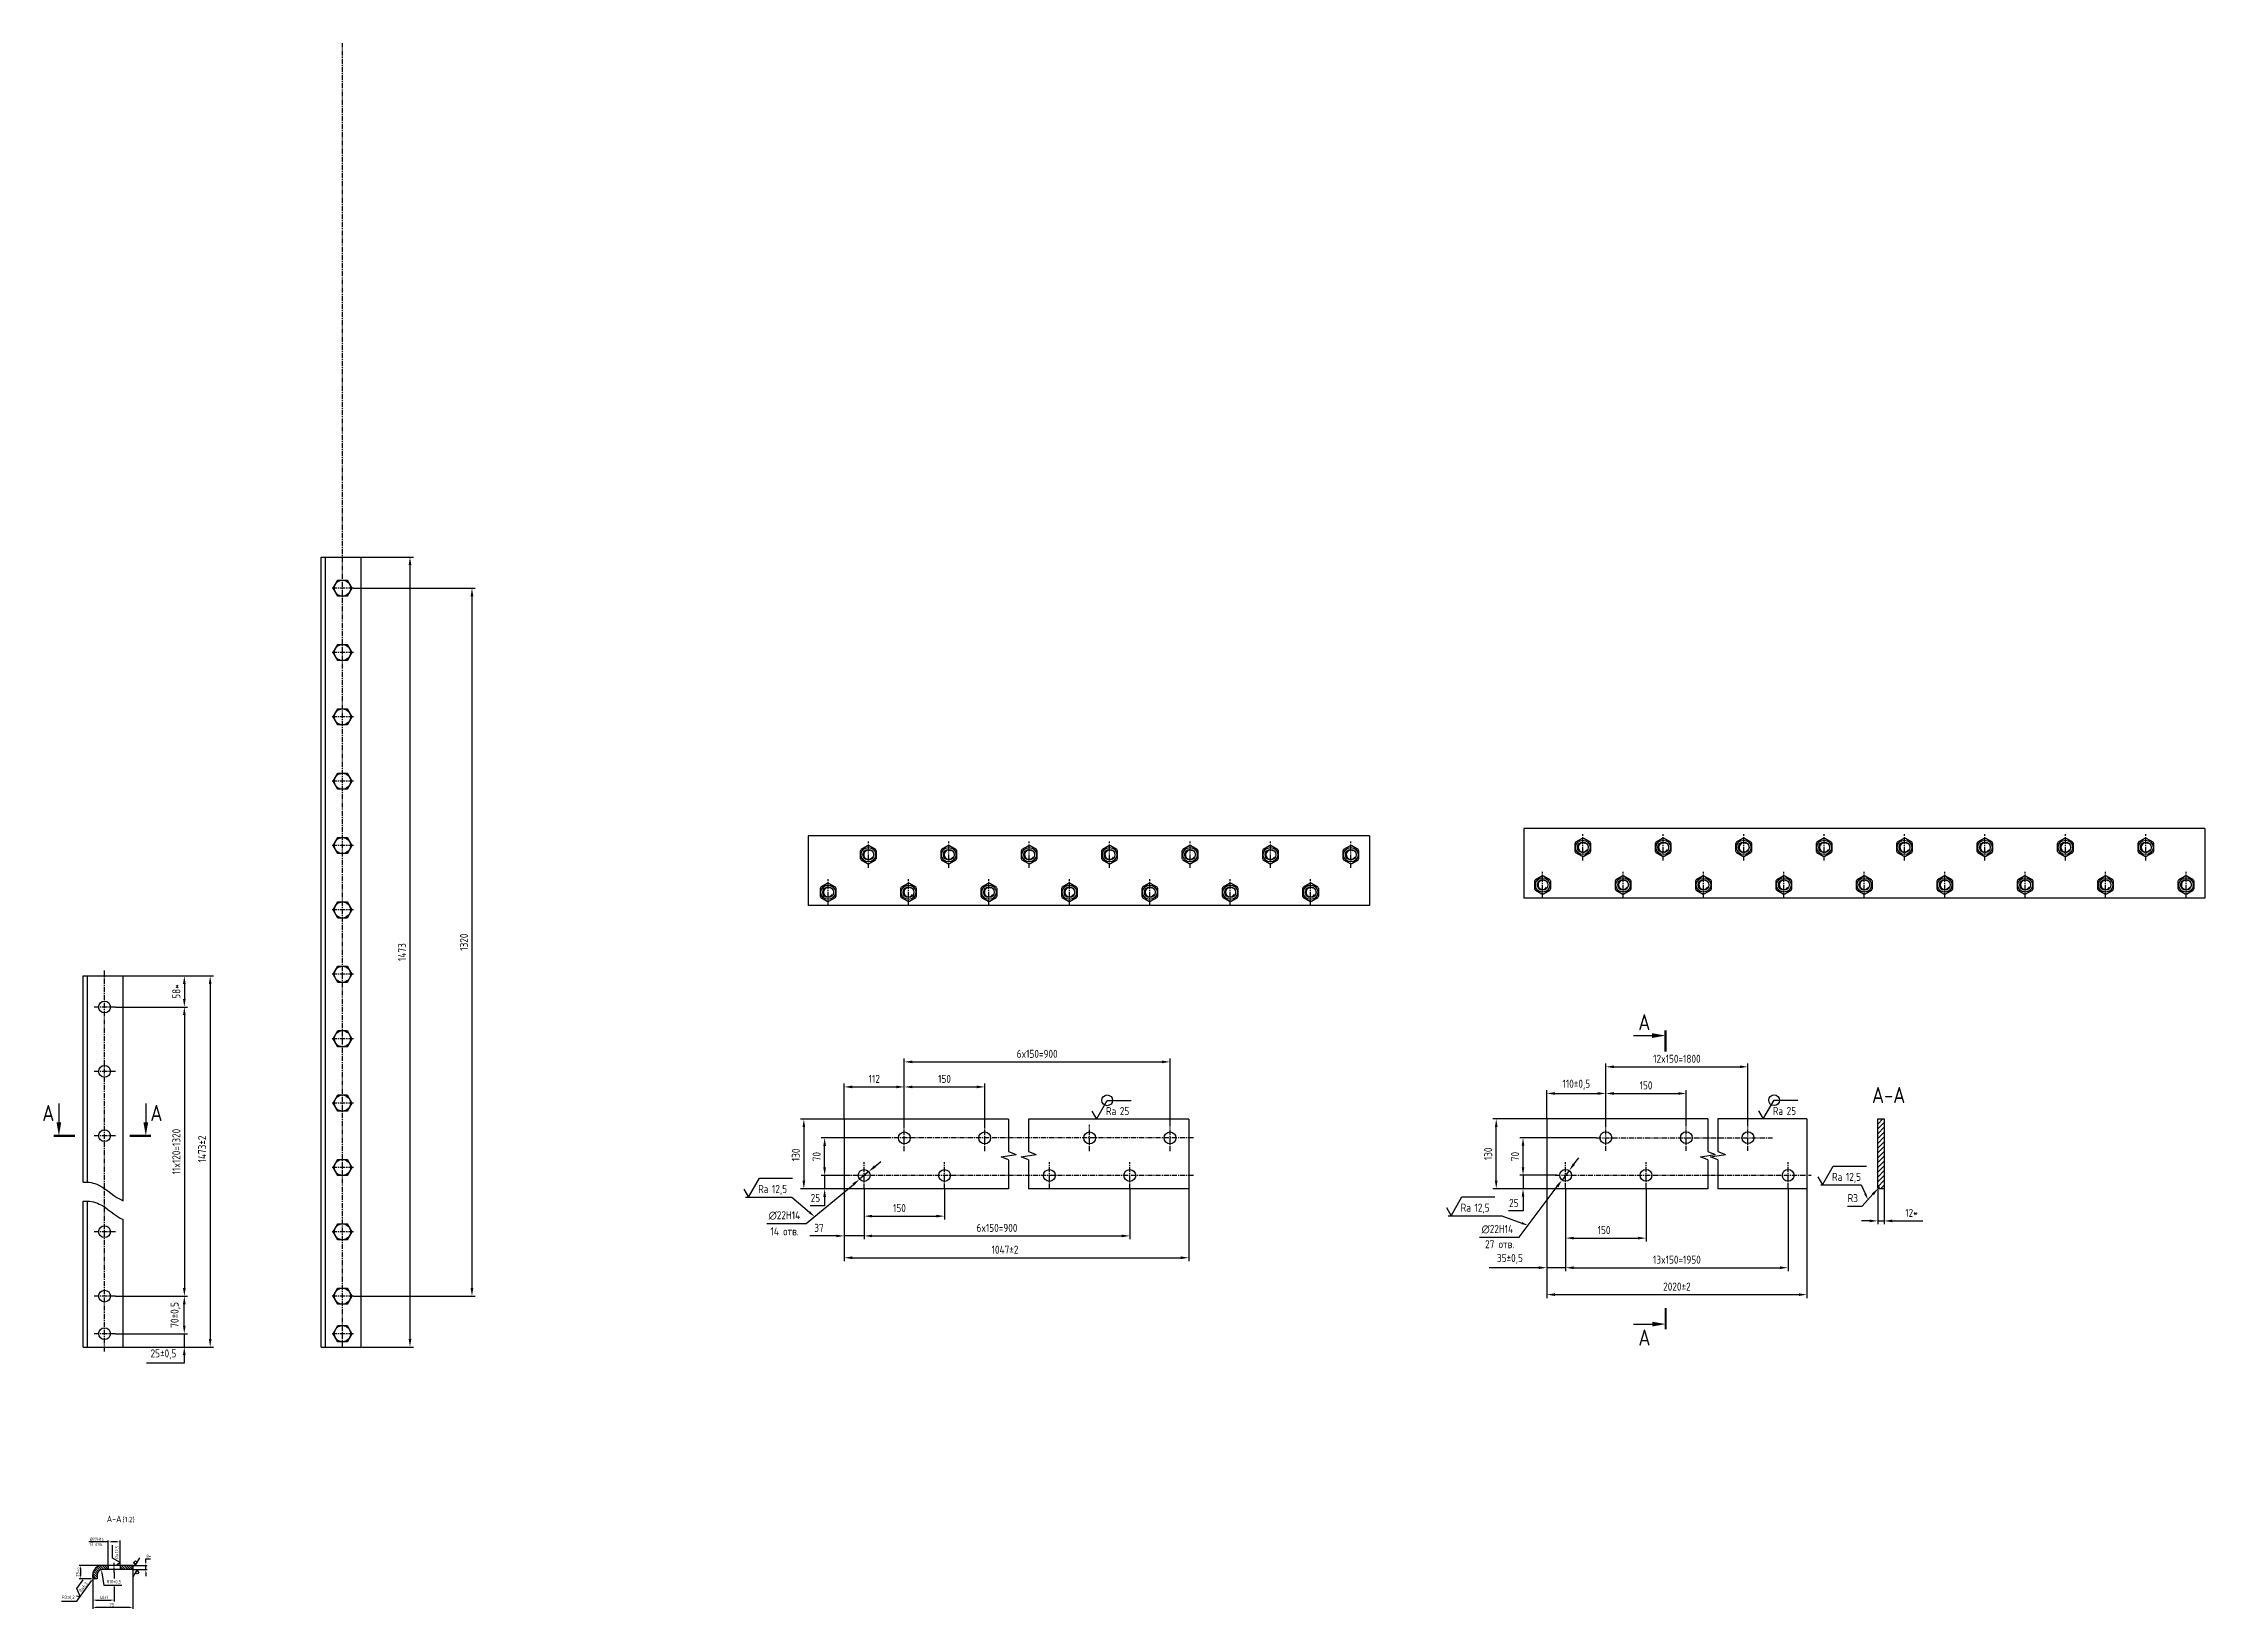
# Model space of a CAD drawing. Header units: millimetres. Extents: x 2257 to 7897, y 1468 to 4780.
# Drawn here: x 3865 to 7897, y 1861 to 4780 of the extents above; entities that cross this region are included whole.
import ezdxf
from ezdxf.enums import TextEntityAlignment as Align

# ---------------------------------------------------------------- set-up
doc = ezdxf.new("R2010")
doc.units = ezdxf.units.MM
doc.header["$LTSCALE"] = 0.3
doc.linetypes.add('CENTER', pattern=[50.8, 31.75, -6.35, 6.35, -6.35])
for name, color, linetype in [('Bord', 1, 'Continuous'), ('Cen', 5, 'CENTER'), ('Cont', 6, 'Continuous'), ('Dim', 7, 'Continuous'), ('Hatch', 2, 'Continuous'), ('Text', 3, 'Continuous'), ('Textb', 6, 'Continuous')]:
    doc.layers.add(name, color=color, linetype=linetype)
doc.styles.add('Style1', font='romans.shx', dxfattribs={"width": 0.8})
doc.dimstyles.new('Lin$0', dxfattribs={"dimtxt": 3, "dimasz": 3, "dimexe": 1.25, "dimexo": 0, "dimgap": 1, "dimtad": 1, "dimtoh": 1, "dimdec": 5, "dimlfac": -1, "dimtxsty": 'Style1', "dimcen": 2.5, "dimclrt": 3, "dimaunit": 1, "dimadec": 0, "dimazin": 0, "dimtfac": 1, "dimtdec": 5, "dimtmove": 0, "dimatfit": 3, "dimldrblk": 'NONE', "dimfxl": 1, "dimarcsym": 0})
doc.dimstyles.new('Lin_5$0', dxfattribs={"dimscale": 5, "dimtxt": 3, "dimasz": 3, "dimexe": 1.25, "dimexo": 0, "dimgap": 1.5, "dimtad": 1, "dimtoh": 1, "dimtxsty": 'Style1', "dimcen": 2.5, "dimclrt": 3, "dimadec": 0, "dimazin": 0, "dimtfac": 1, "dimtmove": 0, "dimatfit": 3, "dimldrblk": 'DOT', "dimfxl": 1, "dimarcsym": 0})
doc.dimstyles.new('Lin_5$3', dxfattribs={"dimscale": 5, "dimtxt": 3, "dimasz": 3, "dimexe": 1.25, "dimexo": 0, "dimgap": 1.5, "dimtad": 1, "dimtoh": 1, "dimtxsty": 'Style1', "dimcen": 2.5, "dimclrt": 3, "dimadec": 0, "dimazin": 0, "dimtfac": 1, "dimtmove": 0, "dimatfit": 3, "dimldrblk": 'DOT', "dimfxl": 1, "dimarcsym": 0})
doc.dimstyles.new('Lin_5$4', dxfattribs={"dimscale": 5, "dimtxt": 3, "dimasz": 3, "dimexe": 1.25, "dimexo": 0, "dimgap": 1.5, "dimtad": 1, "dimtoh": 1, "dimtxsty": 'Style1', "dimcen": 2.5, "dimclrt": 3, "dimadec": 0, "dimazin": 0, "dimtfac": 1, "dimtmove": 0, "dimatfit": 3, "dimldrblk": 'DOT', "dimfxl": 1, "dimarcsym": 0})

msp = doc.modelspace()

# ---------------------------------------------------------------- texts
at = {"layer": 'Dim', "color": 3, "char_height": 15, "attachment_point": 5, "style": 'Style1'}
for s, insert in [('14 отв. ', (5248.034564, 2564.974328)), ('27 отв. ', (6581.647972, 2541.028445))]:
    msp.add_mtext(s, dxfattribs=dict(at, insert=insert))
at = {"layer": 'Text', "color": 3, "style": 'Style1', "width": 0.8}
msp.add_text('13 отв.', height=6, dxfattribs=at).set_placement((3950.991827, 1978.593819))

# ---------------------------------------------------------------- blocks, each defined once
blk = doc.blocks.new('*D34')
at = {"layer": 'Defpoints', "color": 0, "transparency": 16777216}
for p in [(4032.5, 1942.3), (4056.5, 1942.3), (4032.5, 1934.3)]:
    blk.add_point(p, dxfattribs=at)
at = {"layer": 'Dim', "color": 0, "lineweight": -2, "transparency": 16777216}
for p, q in [((4032.5, 1942.3), (4059, 1942.3)), ((4056.5, 1948.3), (4056.5, 1954.3)), ((4056.5, 1954.3), (4065.3, 1954.3)), ((4056.5, 1934.3), (4056.5, 1942.3)), ((4032.5, 1934.3), (4059, 1934.3)), ((4056.5, 1928.3), (4056.5, 1922.3))]:
    blk.add_line(p, q, dxfattribs=at)
at = {"layer": 'Dim', "color": 0, "transparency": 16777216}
for points in [[(4055.5, 1948.3), (4057.5, 1948.3), (4056.5, 1942.3)], [(4055.5, 1928.3), (4057.5, 1928.3), (4056.5, 1934.3)]]:
    blk.add_solid(points, dxfattribs=at)
at = {"layer": 'Dim', "color": 3, "transparency": 16777216, "insert": (4061.9, 1959.3), "char_height": 6, "attachment_point": 5, "style": 'Style1'}
blk.add_mtext('8*', dxfattribs=at)
blk = doc.blocks.new('_None')
blk = doc.blocks.new('sherISO_09')
at = {"layer": 'Text'}
for q in [(-1.7, 3), (4, 7)]:
    blk.add_line((0, 0), q, dxfattribs=at)
blk.add_circle((0, 2.7), 1.35, dxfattribs=at)
blk = doc.blocks.new('*D35')
at = {"layer": 'Defpoints', "color": 0, "transparency": 16777216}
for p in [(3986.5, 1986), (3986.5, 1942.3), (4008.5, 1942.3)]:
    blk.add_point(p, dxfattribs=at)
at = {"layer": 'Dim', "color": 0, "lineweight": -2, "transparency": 16777216}
for p, q in [((3986.5, 1986), (3950, 1986)), ((3986.5, 1942.3), (3986.5, 1988.5)), ((4002.5, 1986), (3992.5, 1986)), ((4008.5, 1942.3), (4008.5, 1988.5))]:
    blk.add_line(p, q, dxfattribs=at)
at = {"layer": 'Dim', "color": 0, "transparency": 16777216}
for points in [[(3992.5, 1987), (3992.5, 1985), (3986.5, 1986)], [(4002.5, 1987), (4002.5, 1985), (4008.5, 1986)]]:
    blk.add_solid(points, dxfattribs=at)
at = {"layer": 'Dim', "color": 3, "transparency": 16777216, "insert": (3965.2, 1991), "char_height": 6, "attachment_point": 5, "style": 'Style1'}
blk.add_mtext('%%C22H14', dxfattribs=at)
blk = doc.blocks.new('*D36')
at = {"layer": 'Defpoints', "color": 0, "transparency": 16777216}
for p in [(3957.5, 1920.3), (3997.5, 1901.9), (3997.5, 1877.5)]:
    blk.add_point(p, dxfattribs=at)
at = {"layer": 'Dim', "color": 0, "lineweight": -2, "transparency": 16777216}
for p, q in [((3957.5, 1920.3), (3957.5, 1875)), ((3997.5, 1901.9), (3997.5, 1875)), ((3963.5, 1877.5), (3991.5, 1877.5))]:
    blk.add_line(p, q, dxfattribs=at)
at = {"layer": 'Dim', "color": 0, "transparency": 16777216}
for points in [[(3963.5, 1878.5), (3963.5, 1876.5), (3957.5, 1877.5)], [(3991.5, 1878.5), (3991.5, 1876.5), (3997.5, 1877.5)]]:
    blk.add_solid(points, dxfattribs=at)
at = {"layer": 'Dim', "color": 3, "transparency": 16777216, "insert": (3978.3, 1882.5), "char_height": 6, "attachment_point": 5, "style": 'Style1'}
blk.add_mtext('40±1', dxfattribs=at)
blk = doc.blocks.new('*D37')
at = {"layer": 'Defpoints', "color": 0, "transparency": 16777216}
for p in [(3957.5, 1920.3), (4032.5, 1934.3), (3957.5, 1863.8)]:
    blk.add_point(p, dxfattribs=at)
at = {"layer": 'Dim', "color": 0, "lineweight": -2, "transparency": 16777216}
for p, q in [((3957.5, 1920.3), (3957.5, 1861.3)), ((4032.5, 1934.3), (4032.5, 1861.3)), ((4026.5, 1863.8), (3963.5, 1863.8))]:
    blk.add_line(p, q, dxfattribs=at)
at = {"layer": 'Dim', "color": 0, "transparency": 16777216}
for points in [[(3963.5, 1864.8), (3963.5, 1862.8), (3957.5, 1863.8)], [(4026.5, 1864.8), (4026.5, 1862.8), (4032.5, 1863.8)]]:
    blk.add_solid(points, dxfattribs=at)
at = {"layer": 'Dim', "color": 3, "transparency": 16777216, "insert": (3995.1, 1868.8), "char_height": 6, "attachment_point": 5, "style": 'Style1'}
blk.add_mtext('75{\\H0.58333x;\\S^-1;}', dxfattribs=at)
blk = doc.blocks.new('sherISO_03')
at = {"layer": 'Text'}
blk.add_line((4, 7), (14.1, 7), dxfattribs=at)
blk.add_lwpolyline([(-1.7, 3), (0, 0), (4, 7)], dxfattribs=at)
at = {"layer": 'Text', "style": 'Style1', "width": 0.8}
blk.add_text('Ra', height=3, dxfattribs=at).set_placement((3.6, 1.5))
blk.add_attdef('6,3', (8.7, 1.5), '', height=3, dxfattribs=at)
blk = doc.blocks.new('*D38')
at = {"layer": 'Defpoints', "color": 0, "transparency": 16777216}
for p in [(3975, 1942.3), (3934.4, 1917.3), (3953.5, 1917.3)]:
    blk.add_point(p, dxfattribs=at)
at = {"layer": 'Dim', "color": 0, "lineweight": -2, "transparency": 16777216}
for p, q in [((3975, 1942.3), (3931.9, 1942.3)), ((3934.4, 1936.3), (3934.4, 1923.3)), ((3953.5, 1917.3), (3931.9, 1917.3))]:
    blk.add_line(p, q, dxfattribs=at)
at = {"layer": 'Dim', "color": 0, "transparency": 16777216}
for points in [[(3933.4, 1936.3), (3935.4, 1936.3), (3934.4, 1942.3)], [(3933.4, 1923.3), (3935.4, 1923.3), (3934.4, 1917.3)]]:
    blk.add_solid(points, dxfattribs=at)
at = {"layer": 'Dim', "color": 3, "transparency": 16777216, "insert": (3929.4, 1929.8), "char_height": 6, "attachment_point": 5, "rotation": 90, "style": 'Style1'}
blk.add_mtext('25{\\H0.58333x;\\S^-0,5;}', dxfattribs=at)
blk = doc.blocks.new('ZNAK02')
at = {"layer": 'Textb', "style": 'Style1', "width": 0.8}
blk.add_attdef('А-А', text='', height=6, dxfattribs=at).set_placement((13.92, -0.06), align=Align.RIGHT)
blk.add_attdef('SC(1)', (14.94, -0.06), '', height=5, dxfattribs=at)
blk = doc.blocks.new('sherISO_01')
at = {"layer": 'Text'}
blk.add_line((4.04, 7), (16.36, 7), dxfattribs=at)
blk.add_lwpolyline([(-1.73, 3), (0, 0), (4.04, 7)], dxfattribs=at)
at = {"layer": 'Text', "style": 'Style1', "width": 0.8}
blk.add_text('Ra', height=3, dxfattribs=at).set_placement((3.58, 1.5))
blk.add_attdef('12,5', (8.73, 1.5), '', height=3, dxfattribs=at)
blk = doc.blocks.new('*D39')
at = {"layer": 'Defpoints', "color": 0, "transparency": 16777216}
for p in [(4014.4, 3041.2), (3999.9, 2983.2), (4128.3, 2983.2)]:
    blk.add_point(p, dxfattribs=at)
at = {"layer": 'Dim', "color": 0, "lineweight": -2, "transparency": 16777216}
for p, q in [((4014.4, 3041.2), (4134.5, 3041.2)), ((4128.3, 3026.2), (4128.3, 2998.2)), ((3999.9, 2983.2), (4134.5, 2983.2))]:
    blk.add_line(p, q, dxfattribs=at)
at = {"layer": 'Dim', "color": 0, "transparency": 16777216}
for points in [[(4125.8, 3026.2), (4130.8, 3026.2), (4128.3, 3041.2)], [(4125.8, 2998.2), (4130.8, 2998.2), (4128.3, 2983.2)]]:
    blk.add_solid(points, dxfattribs=at)
at = {"layer": 'Dim', "color": 3, "transparency": 16777216, "insert": (4113.3, 3012.2), "char_height": 15, "attachment_point": 5, "rotation": 90, "style": 'Style1'}
blk.add_mtext('58*', dxfattribs=at)
blk = doc.blocks.new('_Dot')
at = {"color": 0, "linetype": 'ByBlock', "lineweight": -2}
blk.add_line((-0.5, 0), (-1, 0), dxfattribs=at)
at = {"color": 0, "linetype": 'ByBlock', "const_width": 0.5}
blk.add_lwpolyline([(-0.25, 0, 1), (0.25, 0, 1)], format="xyb", close=True, dxfattribs=at)
blk = doc.blocks.new('*D40')
at = {"layer": 'Defpoints', "color": 0, "transparency": 16777216}
for p in [(3999.9, 2983.2), (3999.9, 2444.2), (4128.3, 2444.2)]:
    blk.add_point(p, dxfattribs=at)
at = {"layer": 'Dim', "color": 0, "lineweight": -2, "transparency": 16777216}
for p, q in [((3999.9, 2983.2), (4134.5, 2983.2)), ((4128.3, 2968.2), (4128.3, 2459.2)), ((3999.9, 2444.2), (4134.5, 2444.2))]:
    blk.add_line(p, q, dxfattribs=at)
at = {"layer": 'Dim', "color": 0, "transparency": 16777216}
for points in [[(4125.8, 2968.2), (4130.8, 2968.2), (4128.3, 2983.2)], [(4125.8, 2459.2), (4130.8, 2459.2), (4128.3, 2444.2)]]:
    blk.add_solid(points, dxfattribs=at)
at = {"layer": 'Dim', "color": 3, "transparency": 16777216, "insert": (4113.3, 2713.7), "char_height": 15, "attachment_point": 5, "rotation": 90, "style": 'Style1'}
blk.add_mtext('11x120=1320', dxfattribs=at)
blk = doc.blocks.new('*D41')
at = {"layer": 'Defpoints', "color": 0, "transparency": 16777216}
for p in [(3999.9, 2444.2), (4128.2, 2444.2), (3999.9, 2374.2)]:
    blk.add_point(p, dxfattribs=at)
at = {"layer": 'Dim', "color": 0, "lineweight": -2, "transparency": 16777216}
for p, q in [((3999.9, 2444.2), (4134.4, 2444.2)), ((4128.2, 2389.2), (4128.2, 2429.2)), ((3999.9, 2374.2), (4134.4, 2374.2))]:
    blk.add_line(p, q, dxfattribs=at)
at = {"layer": 'Dim', "color": 0, "transparency": 16777216}
for points in [[(4125.7, 2429.2), (4130.7, 2429.2), (4128.2, 2444.2)], [(4125.7, 2389.2), (4130.7, 2389.2), (4128.2, 2374.2)]]:
    blk.add_solid(points, dxfattribs=at)
at = {"layer": 'Dim', "color": 3, "transparency": 16777216, "insert": (4111.8, 2409.2), "char_height": 15, "attachment_point": 5, "rotation": 90, "style": 'Style1'}
blk.add_mtext('70±0,5', dxfattribs=at)
blk = doc.blocks.new('*D42')
at = {"layer": 'Defpoints', "color": 0, "transparency": 16777216}
for p in [(4014.4, 3041.2), (4014.4, 2349.2), (4176.5, 2349.2)]:
    blk.add_point(p, dxfattribs=at)
at = {"layer": 'Dim', "color": 0, "lineweight": -2, "transparency": 16777216}
for p, q in [((4014.4, 3041.2), (4182.8, 3041.2)), ((4176.5, 3026.2), (4176.5, 2364.2)), ((4014.4, 2349.2), (4182.8, 2349.2))]:
    blk.add_line(p, q, dxfattribs=at)
at = {"layer": 'Dim', "color": 0, "transparency": 16777216}
for points in [[(4174, 3026.2), (4179, 3026.2), (4176.5, 3041.2)], [(4174, 2364.2), (4179, 2364.2), (4176.5, 2349.2)]]:
    blk.add_solid(points, dxfattribs=at)
at = {"layer": 'Dim', "color": 3, "transparency": 16777216, "insert": (4161.5, 2718.6), "char_height": 15, "attachment_point": 5, "rotation": 90, "style": 'Style1'}
blk.add_mtext('1473±2', dxfattribs=at)
blk = doc.blocks.new('razrez05')
at = {"layer": 'Text', "const_width": 0.8}
blk.add_lwpolyline([(-2, 0), (6, 0)], dxfattribs=at)
at = {"layer": 'Text'}
blk.add_lwpolyline([(0, 0, 0, 1.76, 0), (0, -5, 1.76, 1.76, 0)], format="xyseb", dxfattribs=at)
blk.add_lwpolyline([(0, -12), (0, -5)], dxfattribs=at)
at = {"layer": 'Textb', "style": 'Style1', "width": 0.8}
blk.add_attdef('А', text='', height=6, dxfattribs=at).set_placement((-1.7, -11.5, 39), align=Align.RIGHT)
blk = doc.blocks.new('razrez06')
at = {"layer": 'Text', "const_width": 0.8}
blk.add_lwpolyline([(2, 0), (-6, 0)], dxfattribs=at)
at = {"layer": 'Text'}
blk.add_lwpolyline([(0, 0, 0, 1.76, 0), (0, -5, 1.76, 1.76, 0)], format="xyseb", dxfattribs=at)
blk.add_lwpolyline([(0, -12), (0, -5)], dxfattribs=at)
at = {"layer": 'Textb', "style": 'Style1', "width": 0.8}
blk.add_attdef('А', (1.7, -11.5), '', height=6, dxfattribs=at)
blk = doc.blocks.new('*D43')
at = {"layer": 'Defpoints', "color": 0, "transparency": 16777216}
for p in [(3958.7, 1917.9), (3960.5, 1920.3)]:
    blk.add_point(p, dxfattribs=at)
at = {"layer": 'Dim', "color": 0, "lineweight": -2, "transparency": 16777216}
for p, q in [((3927.5, 1875.6), (3955.1, 1913.1)), ((3960.5, 1920.3), (3958.7, 1917.9)), ((3899.4, 1875.6), (3927.5, 1875.6))]:
    blk.add_line(p, q, dxfattribs=at)
at = {"layer": 'Dim', "color": 0, "transparency": 16777216}
blk.add_solid([(3954.3, 1913.7), (3956, 1912.5), (3958.7, 1917.9)], dxfattribs=at)
at = {"layer": 'Dim', "color": 3, "transparency": 16777216, "insert": (3912, 1882.1), "char_height": 6, "attachment_point": 5, "style": 'Style1'}
blk.add_mtext('R3±0,2', dxfattribs=at)
blk = doc.blocks.new('*D44')
at = {"layer": 'Defpoints', "color": 0, "transparency": 16777216}
for p in [(3973.7, 1934.2), (3975.5, 1924.3)]:
    blk.add_point(p, dxfattribs=at)
at = {"layer": 'Dim', "color": 0, "lineweight": -2, "transparency": 16777216}
for p, q in [((3979, 1904.5), (3974.8, 1928.3)), ((4011.8, 1904.5), (3979, 1904.5))]:
    blk.add_line(p, q, dxfattribs=at)
at = {"layer": 'Dim', "color": 0, "transparency": 16777216}
blk.add_solid([(3975.8, 1928.5), (3973.8, 1928.1), (3973.7, 1934.2)], dxfattribs=at)
at = {"layer": 'Dim', "color": 3, "transparency": 16777216, "insert": (3996.9, 1911.1), "char_height": 6, "attachment_point": 5, "style": 'Style1'}
blk.add_mtext('R10±0,5', dxfattribs=at)
blk = doc.blocks.new('*D46')
at = {"layer": 'Defpoints', "color": 0, "transparency": 16777216}
for p in [(3999.9, 2374.2), (4014.4, 2349.2), (4128.2, 2374.2)]:
    blk.add_point(p, dxfattribs=at)
at = {"layer": 'Dim', "color": 0, "lineweight": -2, "transparency": 16777216}
for p, q in [((4128.2, 2389.2), (4128.2, 2404.2)), ((3999.9, 2374.2), (4134.4, 2374.2)), ((4014.4, 2349.2), (4134.4, 2349.2)), ((4128.2, 2374.2), (4128.2, 2349.2)), ((4128.2, 2319.2), (4057.8, 2319.2)), ((4128.2, 2334.2), (4128.2, 2319.2))]:
    blk.add_line(p, q, dxfattribs=at)
at = {"layer": 'Dim', "color": 0, "transparency": 16777216}
for points in [[(4125.7, 2389.2), (4130.7, 2389.2), (4128.2, 2374.2)], [(4125.7, 2334.2), (4130.7, 2334.2), (4128.2, 2349.2)]]:
    blk.add_solid(points, dxfattribs=at)
at = {"layer": 'Dim', "color": 3, "transparency": 16777216, "insert": (4089.3, 2335.7), "char_height": 15, "attachment_point": 5, "style": 'Style1'}
blk.add_mtext('25±0,5', dxfattribs=at)
blk = doc.blocks.new('*D47')
at = {"layer": 'Defpoints', "color": 0, "transparency": 16777216}
for p in [(4459.6, 3822.2), (4549.2, 3822.2), (4459.6, 2349.2)]:
    blk.add_point(p, dxfattribs=at)
at = {"layer": 'Dim', "color": 0, "linetype": 'ByBlock', "lineweight": -2, "transparency": 16777216}
for p, q in [((4459.6, 3822.2), (4555.5, 3822.2)), ((4549.2, 2364.2), (4549.2, 3807.2)), ((4459.6, 2349.2), (4555.5, 2349.2))]:
    blk.add_line(p, q, dxfattribs=at)
at = {"layer": 'Dim', "color": 0, "transparency": 16777216}
for points in [[(4546.7, 3807.2), (4551.7, 3807.2), (4549.2, 3822.2)], [(4546.7, 2364.2), (4551.7, 2364.2), (4549.2, 2349.2)]]:
    blk.add_solid(points, dxfattribs=at)
at = {"layer": 'Dim', "color": 3, "transparency": 16777216, "insert": (4534.2, 3085.7), "char_height": 15, "attachment_point": 5, "rotation": 90, "style": 'Style1'}
blk.add_mtext('1473', dxfattribs=at)
blk = doc.blocks.new('*D48')
at = {"layer": 'Defpoints', "color": 0, "transparency": 16777216}
for p in [(4443.8, 3764.2), (4443.8, 2444.2), (4664.8, 2444.2)]:
    blk.add_point(p, dxfattribs=at)
at = {"layer": 'Dim', "color": 0, "linetype": 'ByBlock', "lineweight": -2, "transparency": 16777216}
for p, q in [((4443.8, 3764.2), (4671, 3764.2)), ((4664.8, 3749.2), (4664.8, 2459.2)), ((4443.8, 2444.2), (4671, 2444.2))]:
    blk.add_line(p, q, dxfattribs=at)
at = {"layer": 'Dim', "color": 0, "transparency": 16777216}
for points in [[(4662.3, 3749.2), (4667.3, 3749.2), (4664.8, 3764.2)], [(4662.3, 2459.2), (4667.3, 2459.2), (4664.8, 2444.2)]]:
    blk.add_solid(points, dxfattribs=at)
at = {"layer": 'Dim', "color": 3, "transparency": 16777216, "insert": (4649.8, 3104.2), "char_height": 15, "attachment_point": 5, "rotation": 90, "style": 'Style1'}
blk.add_mtext('1320', dxfattribs=at)
blk = doc.blocks.new('*D49')
at = {"layer": 'Defpoints', "color": 0, "transparency": 16777216}
for p in [(5359.2, 2774.3), (5283.8, 2644.3), (5359.2, 2644.3)]:
    blk.add_point(p, dxfattribs=at)
at = {"layer": 'Dim', "color": 0, "linetype": 'ByBlock', "lineweight": -2, "transparency": 16777216}
for p, q in [((5359.2, 2774.3), (5277.6, 2774.3)), ((5283.8, 2759.3), (5283.8, 2659.3)), ((5359.2, 2644.3), (5277.6, 2644.3))]:
    blk.add_line(p, q, dxfattribs=at)
at = {"layer": 'Dim', "color": 0, "transparency": 16777216}
for points in [[(5281.3, 2759.3), (5286.3, 2759.3), (5283.8, 2774.3)], [(5281.3, 2659.3), (5286.3, 2659.3), (5283.8, 2644.3)]]:
    blk.add_solid(points, dxfattribs=at)
at = {"layer": 'Dim', "color": 3, "transparency": 16777216, "insert": (5268.8, 2707.6), "char_height": 15, "attachment_point": 5, "rotation": 90, "style": 'Style1'}
blk.add_mtext('130', dxfattribs=at)
blk = doc.blocks.new('*D50')
at = {"layer": 'Defpoints', "color": 0, "transparency": 16777216}
for p in [(5359.2, 2644.3), (6001.8, 2644.3), (6001.8, 2515.8)]:
    blk.add_point(p, dxfattribs=at)
at = {"layer": 'Dim', "color": 0, "linetype": 'ByBlock', "lineweight": -2, "transparency": 16777216}
for p, q in [((5359.2, 2644.3), (5359.2, 2509.6)), ((6001.8, 2644.3), (6001.8, 2509.6)), ((5374.2, 2515.8), (5986.8, 2515.8))]:
    blk.add_line(p, q, dxfattribs=at)
at = {"layer": 'Dim', "color": 0, "transparency": 16777216}
for points in [[(5374.2, 2518.3), (5374.2, 2513.3), (5359.2, 2515.8)], [(5986.8, 2518.3), (5986.8, 2513.3), (6001.8, 2515.8)]]:
    blk.add_solid(points, dxfattribs=at)
at = {"layer": 'Dim', "color": 3, "transparency": 16777216, "insert": (5659, 2530.8), "char_height": 15, "attachment_point": 5, "style": 'Style1'}
blk.add_mtext('1047±2', dxfattribs=at)
blk = doc.blocks.new('*D51')
at = {"layer": 'Defpoints', "color": 0, "transparency": 16777216}
for p in [(5322.6, 2669.3), (5371.1, 2669.3), (5359.2, 2644.3)]:
    blk.add_point(p, dxfattribs=at)
at = {"layer": 'Dim', "color": 0, "linetype": 'ByBlock', "lineweight": -2, "transparency": 16777216}
for p, q in [((5371.1, 2669.3), (5316.4, 2669.3)), ((5322.6, 2684.3), (5322.6, 2699.3)), ((5322.6, 2669.3), (5322.6, 2644.3)), ((5359.2, 2644.3), (5316.4, 2644.3)), ((5322.6, 2629.3), (5322.6, 2612.3)), ((5322.6, 2612.3), (5295.7, 2612.3))]:
    blk.add_line(p, q, dxfattribs=at)
at = {"layer": 'Dim', "color": 0, "transparency": 16777216}
for points in [[(5320.1, 2684.3), (5325.1, 2684.3), (5322.6, 2669.3)], [(5320.1, 2629.3), (5325.1, 2629.3), (5322.6, 2644.3)]]:
    blk.add_solid(points, dxfattribs=at)
at = {"layer": 'Dim', "color": 3, "transparency": 16777216, "insert": (5305.4, 2627.3), "char_height": 15, "attachment_point": 5, "style": 'Style1'}
blk.add_mtext('25', dxfattribs=at)
blk = doc.blocks.new('*D52')
at = {"layer": 'Defpoints', "color": 0, "transparency": 16777216}
for p in [(5322.6, 2739.3), (5436.8, 2739.3), (5371.1, 2669.3)]:
    blk.add_point(p, dxfattribs=at)
at = {"layer": 'Dim', "color": 0, "linetype": 'ByBlock', "lineweight": -2, "transparency": 16777216}
for p, q in [((5436.8, 2739.3), (5316.4, 2739.3)), ((5322.6, 2684.3), (5322.6, 2724.3)), ((5371.1, 2669.3), (5316.4, 2669.3))]:
    blk.add_line(p, q, dxfattribs=at)
at = {"layer": 'Dim', "color": 0, "transparency": 16777216}
for points in [[(5320.1, 2724.3), (5325.1, 2724.3), (5322.6, 2739.3)], [(5320.1, 2684.3), (5325.1, 2684.3), (5322.6, 2669.3)]]:
    blk.add_solid(points, dxfattribs=at)
at = {"layer": 'Dim', "color": 3, "transparency": 16777216, "insert": (5307.6, 2704.3), "char_height": 15, "attachment_point": 5, "rotation": 90, "style": 'Style1'}
blk.add_mtext('70', dxfattribs=at)
blk = doc.blocks.new('*D53')
at = {"layer": 'Defpoints', "color": 0, "transparency": 16777216}
for p in [(5359.2, 2644.3), (5396.2, 2644.8), (5396.2, 2556.5)]:
    blk.add_point(p, dxfattribs=at)
at = {"layer": 'Dim', "color": 0, "linetype": 'ByBlock', "lineweight": -2, "transparency": 16777216}
for p, q in [((5359.2, 2644.3), (5359.2, 2550.3)), ((5396.2, 2644.8), (5396.2, 2550.3)), ((5344.2, 2556.5), (5294.8, 2556.5)), ((5396.2, 2556.5), (5359.2, 2556.5)), ((5411.2, 2556.5), (5426.2, 2556.5))]:
    blk.add_line(p, q, dxfattribs=at)
at = {"layer": 'Dim', "color": 0, "transparency": 16777216}
for points in [[(5344.2, 2559), (5344.2, 2554), (5359.2, 2556.5)], [(5411.2, 2559), (5411.2, 2554), (5396.2, 2556.5)]]:
    blk.add_solid(points, dxfattribs=at)
at = {"layer": 'Dim', "color": 3, "transparency": 16777216, "insert": (5312, 2571.5), "char_height": 15, "attachment_point": 5, "style": 'Style1'}
blk.add_mtext('37', dxfattribs=at)
blk = doc.blocks.new('*D54')
at = {"layer": 'Defpoints', "color": 0, "transparency": 16777216}
for p in [(5396.2, 2644.8), (5546.2, 2644.8), (5546.2, 2593.4)]:
    blk.add_point(p, dxfattribs=at)
at = {"layer": 'Dim', "color": 0, "linetype": 'ByBlock', "lineweight": -2, "transparency": 16777216}
for p, q in [((5396.2, 2644.8), (5396.2, 2587.2)), ((5546.2, 2644.8), (5546.2, 2587.2)), ((5411.2, 2593.4), (5531.2, 2593.4))]:
    blk.add_line(p, q, dxfattribs=at)
at = {"layer": 'Dim', "color": 0, "transparency": 16777216}
for points in [[(5411.2, 2595.9), (5411.2, 2590.9), (5396.2, 2593.4)], [(5531.2, 2595.9), (5531.2, 2590.9), (5546.2, 2593.4)]]:
    blk.add_solid(points, dxfattribs=at)
at = {"layer": 'Dim', "color": 3, "transparency": 16777216, "insert": (5462.1, 2608.4), "char_height": 15, "attachment_point": 5, "style": 'Style1'}
blk.add_mtext('150', dxfattribs=at)
blk = doc.blocks.new('*D55')
at = {"layer": 'Defpoints', "color": 0, "transparency": 16777216}
for p in [(5396.2, 2644.8), (5891.8, 2644.8), (5891.8, 2556.5)]:
    blk.add_point(p, dxfattribs=at)
at = {"layer": 'Dim', "color": 0, "linetype": 'ByBlock', "lineweight": -2, "transparency": 16777216}
for p, q in [((5396.2, 2644.8), (5396.2, 2550.3)), ((5891.8, 2644.8), (5891.8, 2550.3)), ((5411.2, 2556.5), (5876.8, 2556.5))]:
    blk.add_line(p, q, dxfattribs=at)
at = {"layer": 'Dim', "color": 0, "transparency": 16777216}
for points in [[(5411.2, 2559), (5411.2, 2554), (5396.2, 2556.5)], [(5876.8, 2559), (5876.8, 2554), (5891.8, 2556.5)]]:
    blk.add_solid(points, dxfattribs=at)
at = {"layer": 'Dim', "color": 3, "transparency": 16777216, "insert": (5644, 2571.5), "char_height": 15, "attachment_point": 5, "style": 'Style1'}
blk.add_mtext('6x150=900', dxfattribs=at)
blk = doc.blocks.new('*D56')
at = {"layer": 'Defpoints', "color": 0, "transparency": 16777216}
for p in [(5471.2, 2834.3), (5359.2, 2774.3), (5471.2, 2758.2)]:
    blk.add_point(p, dxfattribs=at)
at = {"layer": 'Dim', "color": 0, "linetype": 'ByBlock', "lineweight": -2, "transparency": 16777216}
for p, q in [((5359.2, 2774.3), (5359.2, 2840.5)), ((5374.2, 2834.3), (5456.2, 2834.3)), ((5471.2, 2758.2), (5471.2, 2840.5))]:
    blk.add_line(p, q, dxfattribs=at)
at = {"layer": 'Dim', "color": 0, "transparency": 16777216}
for points in [[(5374.2, 2836.8), (5374.2, 2831.8), (5359.2, 2834.3)], [(5456.2, 2836.8), (5456.2, 2831.8), (5471.2, 2834.3)]]:
    blk.add_solid(points, dxfattribs=at)
at = {"layer": 'Dim', "color": 3, "transparency": 16777216, "insert": (5415.2, 2849.3), "char_height": 15, "attachment_point": 5, "style": 'Style1'}
blk.add_mtext('112', dxfattribs=at)
blk = doc.blocks.new('*D57')
at = {"layer": 'Defpoints', "color": 0, "transparency": 16777216}
for p in [(5621.2, 2834.3), (5471.2, 2758.2), (5621.2, 2758.2)]:
    blk.add_point(p, dxfattribs=at)
at = {"layer": 'Dim', "color": 0, "linetype": 'ByBlock', "lineweight": -2, "transparency": 16777216}
for p, q in [((5471.2, 2758.2), (5471.2, 2840.5)), ((5486.2, 2834.3), (5606.2, 2834.3)), ((5621.2, 2758.2), (5621.2, 2840.5))]:
    blk.add_line(p, q, dxfattribs=at)
at = {"layer": 'Dim', "color": 0, "transparency": 16777216}
for points in [[(5486.2, 2836.8), (5486.2, 2831.8), (5471.2, 2834.3)], [(5606.2, 2836.8), (5606.2, 2831.8), (5621.2, 2834.3)]]:
    blk.add_solid(points, dxfattribs=at)
at = {"layer": 'Dim', "color": 3, "transparency": 16777216, "insert": (5546.2, 2849.3), "char_height": 15, "attachment_point": 5, "style": 'Style1'}
blk.add_mtext('150', dxfattribs=at)
blk = doc.blocks.new('*D58')
at = {"layer": 'Defpoints', "color": 0, "transparency": 16777216}
for p in [(5966.8, 2881), (5471.2, 2758.2), (5966.8, 2763.8)]:
    blk.add_point(p, dxfattribs=at)
at = {"layer": 'Dim', "color": 0, "linetype": 'ByBlock', "lineweight": -2, "transparency": 16777216}
for p, q in [((5471.2, 2758.2), (5471.2, 2887.3)), ((5486.2, 2881), (5951.8, 2881)), ((5966.8, 2763.8), (5966.8, 2887.3))]:
    blk.add_line(p, q, dxfattribs=at)
at = {"layer": 'Dim', "color": 0, "transparency": 16777216}
for points in [[(5486.2, 2883.5), (5486.2, 2878.5), (5471.2, 2881)], [(5951.8, 2883.5), (5951.8, 2878.5), (5966.8, 2881)]]:
    blk.add_solid(points, dxfattribs=at)
at = {"layer": 'Dim', "color": 3, "transparency": 16777216, "insert": (5719, 2896), "char_height": 15, "attachment_point": 5, "style": 'Style1'}
blk.add_mtext('6x150=900', dxfattribs=at)
blk = doc.blocks.new('*D59')
at = {"layer": 'Defpoints', "color": 0, "transparency": 16777216}
for p in [(5387.7, 2662.2), (5404.7, 2676.3)]:
    blk.add_point(p, dxfattribs=at)
at = {"layer": 'Dim', "color": 0, "linetype": 'ByBlock', "lineweight": -2, "transparency": 16777216}
for p, q in [((5404.7, 2676.3), (5387.7, 2662.2)), ((5416.2, 2685.9), (5427.7, 2695.5)), ((5288.3, 2579.6), (5376.2, 2652.6)), ((5214.5, 2579.6), (5288.3, 2579.6))]:
    blk.add_line(p, q, dxfattribs=at)
at = {"layer": 'Dim', "color": 0, "transparency": 16777216}
for points in [[(5374.6, 2654.6), (5377.8, 2650.7), (5387.7, 2662.2)], [(5414.6, 2687.8), (5417.8, 2683.9), (5404.7, 2676.3)]]:
    blk.add_solid(points, dxfattribs=at)
at = {"layer": 'Dim', "color": 3, "transparency": 16777216, "insert": (5247.6, 2594.6), "char_height": 15, "attachment_point": 5, "style": 'Style1'}
blk.add_mtext('∅22H14', dxfattribs=at)
blk = doc.blocks.new('ZNAK30')
at = {"layer": 'Bord'}
for p, q in [((0, 0), (1.12, 2.78)), ((1.12, 2.78), (1.88, -2.78)), ((3, 0), (1.88, -2.78))]:
    blk.add_line(p, q, dxfattribs=at)
blk = doc.blocks.new('A$C6CF913E7')
at = {"layer": 'Text'}
blk.add_circle((0, 0), 2, dxfattribs=at)
blk = doc.blocks.new('sherISO_07')
at = {"layer": 'Text'}
blk.add_line((4.04, 7), (12.93, 7), dxfattribs=at)
blk.add_lwpolyline([(-1.73, 3), (0, 0), (4.04, 7)], dxfattribs=at)
blk.add_blockref('A$C6CF913E7', (4.04, 7))
at = {"layer": 'Text', "style": 'Style1', "width": 0.8}
blk.add_text('Ra', height=3, dxfattribs=at).set_placement((3.58, 1.5))
blk.add_attdef('25', (8.73, 1.5), '', height=3, dxfattribs=at)
blk = doc.blocks.new('*S75')
at = {"layer": 'Dim'}
for p, q in [((5175.1, 2629), (5261.1, 2629)), ((5261.1, 2629), (5294.3, 2600.6))]:
    blk.add_line(p, q, dxfattribs=at)
at = {"layer": 'Dim', "linetype": 'Continuous'}
blk.add_trace([(5292.9, 2599), (5295.6, 2602.2), (5303.8, 2592.5)], dxfattribs=at)
blk = doc.blocks.new('*D64')
at = {"layer": 'Defpoints', "color": 0, "transparency": 16777216}
for p in [(6625.2, 2669.5), (6688.4, 2669.5), (6669.6, 2644.5)]:
    blk.add_point(p, dxfattribs=at)
at = {"layer": 'Dim', "color": 0, "linetype": 'ByBlock', "lineweight": -2, "transparency": 16777216}
for p, q in [((6688.4, 2669.5), (6619, 2669.5)), ((6625.2, 2684.5), (6625.2, 2699.5)), ((6625.2, 2669.5), (6625.2, 2644.5)), ((6669.6, 2644.5), (6619, 2644.5)), ((6625.2, 2629.5), (6625.2, 2603)), ((6625.2, 2603), (6598.3, 2603))]:
    blk.add_line(p, q, dxfattribs=at)
at = {"layer": 'Dim', "color": 0, "transparency": 16777216}
for points in [[(6622.7, 2684.5), (6627.7, 2684.5), (6625.2, 2669.5)], [(6622.7, 2629.5), (6627.7, 2629.5), (6625.2, 2644.5)]]:
    blk.add_solid(points, dxfattribs=at)
at = {"layer": 'Dim', "color": 3, "transparency": 16777216, "insert": (6608, 2618), "char_height": 15, "attachment_point": 5, "style": 'Style1'}
blk.add_mtext('25', dxfattribs=at)
blk = doc.blocks.new('*D65')
at = {"layer": 'Defpoints', "color": 0, "transparency": 16777216}
for p in [(6625.2, 2739.5), (6761.7, 2739.5), (6685.2, 2669.5)]:
    blk.add_point(p, dxfattribs=at)
at = {"layer": 'Dim', "color": 0, "linetype": 'ByBlock', "lineweight": -2, "transparency": 16777216}
for p, q in [((6761.7, 2739.5), (6619, 2739.5)), ((6625.2, 2684.5), (6625.2, 2724.5)), ((6685.2, 2669.5), (6619, 2669.5))]:
    blk.add_line(p, q, dxfattribs=at)
at = {"layer": 'Dim', "color": 0, "transparency": 16777216}
for points in [[(6622.7, 2724.5), (6627.7, 2724.5), (6625.2, 2739.5)], [(6622.7, 2684.5), (6627.7, 2684.5), (6625.2, 2669.5)]]:
    blk.add_solid(points, dxfattribs=at)
at = {"layer": 'Dim', "color": 3, "transparency": 16777216, "insert": (6610.2, 2704.5), "char_height": 15, "attachment_point": 5, "rotation": 90, "style": 'Style1'}
blk.add_mtext('70', dxfattribs=at)
blk = doc.blocks.new('*D66')
at = {"layer": 'Defpoints', "color": 0, "transparency": 16777216}
for p in [(6575.2, 2774.5), (6669.6, 2774.5), (6669.6, 2644.5)]:
    blk.add_point(p, dxfattribs=at)
at = {"layer": 'Dim', "color": 0, "linetype": 'ByBlock', "lineweight": -2, "transparency": 16777216}
for p, q in [((6669.6, 2774.5), (6569, 2774.5)), ((6575.2, 2659.5), (6575.2, 2759.5)), ((6669.6, 2644.5), (6569, 2644.5))]:
    blk.add_line(p, q, dxfattribs=at)
at = {"layer": 'Dim', "color": 0, "transparency": 16777216}
for points in [[(6572.7, 2759.5), (6577.7, 2759.5), (6575.2, 2774.5)], [(6572.7, 2659.5), (6577.7, 2659.5), (6575.2, 2644.5)]]:
    blk.add_solid(points, dxfattribs=at)
at = {"layer": 'Dim', "color": 3, "transparency": 16777216, "insert": (6560.2, 2709.5), "char_height": 15, "attachment_point": 5, "rotation": 90, "style": 'Style1'}
blk.add_mtext('130', dxfattribs=at)
blk = doc.blocks.new('*D67')
at = {"layer": 'Defpoints', "color": 0, "transparency": 16777216}
for p in [(6779.6, 2822.1), (6669.6, 2774.5), (6779.6, 2760)]:
    blk.add_point(p, dxfattribs=at)
at = {"layer": 'Dim', "color": 0, "linetype": 'ByBlock', "lineweight": -2, "transparency": 16777216}
for p, q in [((6669.6, 2774.5), (6669.6, 2828.4)), ((6779.6, 2760), (6779.6, 2828.4)), ((6684.6, 2822.1), (6764.6, 2822.1))]:
    blk.add_line(p, q, dxfattribs=at)
at = {"layer": 'Dim', "color": 0, "transparency": 16777216}
for points in [[(6684.6, 2824.6), (6684.6, 2819.6), (6669.6, 2822.1)], [(6764.6, 2824.6), (6764.6, 2819.6), (6779.6, 2822.1)]]:
    blk.add_solid(points, dxfattribs=at)
at = {"layer": 'Dim', "color": 3, "transparency": 16777216, "insert": (6724.6, 2838.5), "char_height": 15, "attachment_point": 5, "style": 'Style1'}
blk.add_mtext('110±0,5', dxfattribs=at)
blk = doc.blocks.new('*D68')
at = {"layer": 'Defpoints', "color": 0, "transparency": 16777216}
for p in [(6929.6, 2822.1), (6779.6, 2759.8), (6929.6, 2764)]:
    blk.add_point(p, dxfattribs=at)
at = {"layer": 'Dim', "color": 0, "linetype": 'ByBlock', "lineweight": -2, "transparency": 16777216}
for p, q in [((6779.6, 2759.8), (6779.6, 2828.4)), ((6929.6, 2764), (6929.6, 2828.4)), ((6794.6, 2822.1), (6914.6, 2822.1))]:
    blk.add_line(p, q, dxfattribs=at)
at = {"layer": 'Dim', "color": 0, "transparency": 16777216}
for points in [[(6794.6, 2824.6), (6794.6, 2819.6), (6779.6, 2822.1)], [(6914.6, 2824.6), (6914.6, 2819.6), (6929.6, 2822.1)]]:
    blk.add_solid(points, dxfattribs=at)
at = {"layer": 'Dim', "color": 3, "transparency": 16777216, "insert": (6854.6, 2837.1), "char_height": 15, "attachment_point": 5, "style": 'Style1'}
blk.add_mtext('150', dxfattribs=at)
blk = doc.blocks.new('*D69')
at = {"layer": 'Defpoints', "color": 0, "transparency": 16777216}
for p in [(7044.7, 2871.8), (6779.6, 2759.8), (7044.7, 2763.1)]:
    blk.add_point(p, dxfattribs=at)
at = {"layer": 'Dim', "color": 0, "linetype": 'ByBlock', "lineweight": -2, "transparency": 16777216}
for p, q in [((6779.6, 2759.8), (6779.6, 2878.1)), ((6794.6, 2871.8), (7029.7, 2871.8)), ((7044.7, 2763.1), (7044.7, 2878.1))]:
    blk.add_line(p, q, dxfattribs=at)
at = {"layer": 'Dim', "color": 0, "transparency": 16777216}
for points in [[(6794.6, 2874.3), (6794.6, 2869.3), (6779.6, 2871.8)], [(7029.7, 2874.3), (7029.7, 2869.3), (7044.7, 2871.8)]]:
    blk.add_solid(points, dxfattribs=at)
at = {"layer": 'Dim', "color": 3, "transparency": 16777216, "insert": (6912.2, 2886.8), "char_height": 15, "attachment_point": 5, "style": 'Style1'}
blk.add_mtext('12x150=1800', dxfattribs=at)
blk = doc.blocks.new('*D70')
at = {"layer": 'Defpoints', "color": 0, "transparency": 16777216}
for p in [(6669.6, 2644.5), (6704.6, 2645), (6704.6, 2497.2)]:
    blk.add_point(p, dxfattribs=at)
at = {"layer": 'Dim', "color": 0, "linetype": 'ByBlock', "lineweight": -2, "transparency": 16777216}
for p, q in [((6669.6, 2644.5), (6669.6, 2491)), ((6704.6, 2645), (6704.6, 2491)), ((6654.6, 2497.2), (6561.8, 2497.2)), ((6704.6, 2497.2), (6669.6, 2497.2)), ((6719.6, 2497.2), (6734.6, 2497.2))]:
    blk.add_line(p, q, dxfattribs=at)
at = {"layer": 'Dim', "color": 0, "transparency": 16777216}
for points in [[(6654.6, 2499.7), (6654.6, 2494.7), (6669.6, 2497.2)], [(6719.6, 2499.7), (6719.6, 2494.7), (6704.6, 2497.2)]]:
    blk.add_solid(points, dxfattribs=at)
at = {"layer": 'Dim', "color": 3, "transparency": 16777216, "insert": (6600.7, 2513.6), "char_height": 15, "attachment_point": 5, "style": 'Style1'}
blk.add_mtext('35±0,5', dxfattribs=at)
blk = doc.blocks.new('*D71')
at = {"layer": 'Defpoints', "color": 0, "transparency": 16777216}
for p in [(6704.6, 2645), (6854.6, 2645), (6854.6, 2552.4)]:
    blk.add_point(p, dxfattribs=at)
at = {"layer": 'Dim', "color": 0, "linetype": 'ByBlock', "lineweight": -2, "transparency": 16777216}
for p, q in [((6704.6, 2645), (6704.6, 2546.2)), ((6854.6, 2645), (6854.6, 2546.2)), ((6719.6, 2552.4), (6839.6, 2552.4))]:
    blk.add_line(p, q, dxfattribs=at)
at = {"layer": 'Dim', "color": 0, "transparency": 16777216}
for points in [[(6719.6, 2554.9), (6719.6, 2549.9), (6704.6, 2552.4)], [(6839.6, 2554.9), (6839.6, 2549.9), (6854.6, 2552.4)]]:
    blk.add_solid(points, dxfattribs=at)
at = {"layer": 'Dim', "color": 3, "transparency": 16777216, "insert": (6776.3, 2567.4), "char_height": 15, "attachment_point": 5, "style": 'Style1'}
blk.add_mtext('150', dxfattribs=at)
blk = doc.blocks.new('*D72')
at = {"layer": 'Defpoints', "color": 0, "transparency": 16777216}
for p in [(6704.6, 2645), (7119.7, 2645), (7119.7, 2497.2)]:
    blk.add_point(p, dxfattribs=at)
at = {"layer": 'Dim', "color": 0, "linetype": 'ByBlock', "lineweight": -2, "transparency": 16777216}
for p, q in [((6704.6, 2645), (6704.6, 2491)), ((7119.7, 2645), (7119.7, 2491)), ((6719.6, 2497.2), (7104.7, 2497.2))]:
    blk.add_line(p, q, dxfattribs=at)
at = {"layer": 'Dim', "color": 0, "transparency": 16777216}
for points in [[(6719.6, 2499.7), (6719.6, 2494.7), (6704.6, 2497.2)], [(7104.7, 2499.7), (7104.7, 2494.7), (7119.7, 2497.2)]]:
    blk.add_solid(points, dxfattribs=at)
at = {"layer": 'Dim', "color": 3, "transparency": 16777216, "insert": (6912.2, 2512.2), "char_height": 15, "attachment_point": 5, "style": 'Style1'}
blk.add_mtext('13x150=1950', dxfattribs=at)
blk = doc.blocks.new('*D73')
at = {"layer": 'Defpoints', "color": 0, "transparency": 16777216}
for p in [(6669.6, 2644.5), (7154.7, 2644.5), (7154.7, 2447)]:
    blk.add_point(p, dxfattribs=at)
at = {"layer": 'Dim', "color": 0, "linetype": 'ByBlock', "lineweight": -2, "transparency": 16777216}
for p, q in [((6669.6, 2644.5), (6669.6, 2440.7)), ((7154.7, 2644.5), (7154.7, 2440.7)), ((6684.6, 2447), (7139.7, 2447))]:
    blk.add_line(p, q, dxfattribs=at)
at = {"layer": 'Dim', "color": 0, "transparency": 16777216}
for points in [[(6684.6, 2449.5), (6684.6, 2444.5), (6669.6, 2447)], [(7139.7, 2449.5), (7139.7, 2444.5), (7154.7, 2447)]]:
    blk.add_solid(points, dxfattribs=at)
at = {"layer": 'Dim', "color": 3, "transparency": 16777216, "insert": (6912.2, 2462), "char_height": 15, "attachment_point": 5, "style": 'Style1'}
blk.add_mtext('2020±2', dxfattribs=at)
blk = doc.blocks.new('*D74')
at = {"layer": 'Defpoints', "color": 0, "transparency": 16777216}
for p in [(6711.2, 2678.3), (6698, 2660.7)]:
    blk.add_point(p, dxfattribs=at)
at = {"layer": 'Dim', "color": 0, "linetype": 'ByBlock', "lineweight": -2, "transparency": 16777216}
for p, q in [((6720.2, 2690.3), (6729.2, 2702.3)), ((6711.2, 2678.3), (6698, 2660.7)), ((6618, 2553.9), (6689, 2648.7)), ((6544.2, 2553.9), (6618, 2553.9))]:
    blk.add_line(p, q, dxfattribs=at)
at = {"layer": 'Dim', "color": 0, "transparency": 16777216}
for points in [[(6718.2, 2691.8), (6722.2, 2688.8), (6711.2, 2678.3)], [(6687, 2650.2), (6691, 2647.2), (6698, 2660.7)]]:
    blk.add_solid(points, dxfattribs=at)
at = {"layer": 'Dim', "color": 3, "transparency": 16777216, "insert": (6577.3, 2568.9), "char_height": 15, "attachment_point": 5, "style": 'Style1'}
blk.add_mtext('∅22H14', dxfattribs=at)
blk = doc.blocks.new('*S76')
at = {"layer": 'Dim'}
for p, q in [((6485.8, 2594.2), (6585.8, 2594.2)), ((6585.8, 2594.2), (6622.9, 2580.4))]:
    blk.add_line(p, q, dxfattribs=at)
at = {"layer": 'Dim', "linetype": 'Continuous'}
blk.add_trace([(6622.2, 2578.5), (6623.6, 2582.4), (6634.6, 2576.1)], dxfattribs=at)
blk = doc.blocks.new('*D80')
at = {"layer": 'Defpoints', "color": 0, "transparency": 16777216}
for p in [(7286.8, 2647.5), (7298.8, 2644.5), (7298.8, 2584.5)]:
    blk.add_point(p, dxfattribs=at)
at = {"layer": 'Dim', "color": 0, "linetype": 'ByBlock', "lineweight": -2, "transparency": 16777216}
for p, q in [((7286.8, 2647.5), (7286.8, 2578.3)), ((7298.8, 2644.5), (7298.8, 2578.3)), ((7271.8, 2584.5), (7256.8, 2584.5)), ((7286.8, 2584.5), (7298.8, 2584.5)), ((7313.8, 2584.5), (7370.7, 2584.5))]:
    blk.add_line(p, q, dxfattribs=at)
at = {"layer": 'Dim', "color": 0, "transparency": 16777216}
for points in [[(7271.8, 2587), (7271.8, 2582), (7286.8, 2584.5)], [(7313.8, 2587), (7313.8, 2582), (7298.8, 2584.5)]]:
    blk.add_solid(points, dxfattribs=at)
at = {"layer": 'Dim', "color": 3, "transparency": 16777216, "insert": (7349.8, 2599.5), "char_height": 15, "attachment_point": 5, "style": 'Style1'}
blk.add_mtext('12*', dxfattribs=at)
blk = doc.blocks.new('*D81')
at = {"layer": 'Defpoints', "color": 0, "transparency": 16777216}
for p in [(7287.8, 2645.3), (7289.8, 2647.5)]:
    blk.add_point(p, dxfattribs=at)
at = {"layer": 'Dim', "color": 0, "linetype": 'ByBlock', "lineweight": -2, "transparency": 16777216}
for p, q in [((7257.5, 2612), (7277.7, 2634.2)), ((7289.8, 2647.5), (7287.8, 2645.3)), ((7230.6, 2612), (7257.5, 2612))]:
    blk.add_line(p, q, dxfattribs=at)
at = {"layer": 'Dim', "color": 0, "transparency": 16777216}
blk.add_solid([(7275.9, 2635.9), (7279.6, 2632.5), (7287.8, 2645.3)], dxfattribs=at)
at = {"layer": 'Dim', "color": 3, "transparency": 16777216, "insert": (7240.3, 2627), "char_height": 15, "attachment_point": 5, "style": 'Style1'}
blk.add_mtext('R3', dxfattribs=at)
blk = doc.blocks.new('*S79')
at = {"layer": 'Dim'}
for p, q in [((5935.6, 2651.3), (6010.6, 2651.3)), ((6010.6, 2651.3), (6018, 2635.2))]:
    blk.add_line(p, q, dxfattribs=at)
at = {"layer": 'Dim', "linetype": 'Continuous'}
blk.add_trace([(6016.2, 2634.3), (6019.9, 2636.1), (6023.3, 2623.8)], dxfattribs=at)
blk = doc.blocks.new('razrez01')
at = {"layer": 'Text'}
blk.add_lwpolyline([(-12, 0), (-5, 0)], dxfattribs=at)
blk.add_lwpolyline([(0, 0, 0, 1.76, 0), (-5, 0, 1.76, 1.76, 0)], format="xyseb", dxfattribs=at)
at = {"layer": 'Text', "const_width": 0.8}
blk.add_lwpolyline([(0, 2), (0, -6)], dxfattribs=at)
at = {"layer": 'Textb', "style": 'Style1', "width": 0.8}
blk.add_attdef('A', (-10.16, 2), '', height=6, dxfattribs=at)
blk = doc.blocks.new('razrez02')
at = {"layer": 'Text'}
blk.add_lwpolyline([(-12, 0), (-5, 0)], dxfattribs=at)
blk.add_lwpolyline([(0, 0, 0, 1.76, 0), (-5, 0, 1.76, 1.76, 0)], format="xyseb", dxfattribs=at)
at = {"layer": 'Text', "const_width": 0.8}
blk.add_lwpolyline([(0, 6), (0, -2)], dxfattribs=at)
at = {"layer": 'Textb', "style": 'Style1', "width": 0.8}
blk.add_attdef('А', (-10.16, -8), '', height=6, dxfattribs=at)

# ---------------------------------------------------------------- dimensions: what is measured, and where the dimension line sits
at = {"layer": 'Dim'}
for base, p1, p2, angle, override, picture, middle in [((4549.209208, 3822.243153), (4459.576863, 2349.243153), (4459.576863, 3822.243153), 90, {"dimarcsym": 1}, '*D47', (4549.209208, 3085.743153)), ((5283.843003, 2644.257109), (5359.200039, 2774.257109), (5359.200039, 2644.257109), 90, {"dimarcsym": 1}, '*D49', (5283.843003, 2707.578825)), ((5322.610306, 2669.257109), (5359.200039, 2644.257109), (5371.080311, 2669.257109), 90, {"dimarcsym": 1}, '*D51', (5305.39602, 2612.323228)), ((6625.22638, 2669.52536), (6669.641101, 2644.52536), (6688.400178, 2669.52536), 90, {"dimarcsym": 1}, '*D64', (6608.012094, 2603.045318)), ((5396.200039, 2556.502458), (5359.200039, 2644.257109), (5396.200039, 2644.764077), 0, {"dimpost": '', "dimatfit": 1, "dimarcsym": 1}, '*D53', (5311.985753, 2556.502458)), ((5546.200038, 2593.401866), (5396.200039, 2644.764077), (5546.200038, 2644.764077), 0, {"dimpost": '', "dimarcsym": 1}, '*D54', (5462.148069, 2593.401866)), ((6854.641101, 2552.412263), (6704.641101, 2645.032328), (6854.641101, 2645.032328), 0, {"dimarcsym": 1}, '*D71', (6776.285943, 2552.412263))]:
    dim = msp.add_linear_dim(base=base, p1=p1, p2=p2, angle=angle, dimstyle='Lin_5$0', override=override, dxfattribs=at)
    dim.commit()
    dim.dimension.update_dxf_attribs({"geometry": picture, "text_midpoint": middle, "dimtype": 160})
for base, p1, p2, override, picture, middle in [((4664.770762, 2444.243153), (4443.781196, 3764.243153), (4443.781196, 2444.243153), {"dimpost": '', "dimarcsym": 1}, '*D48', (4649.770762, 3104.243153)), ((6575.22638, 2774.52536), (6669.641101, 2644.52536), (6669.641101, 2774.52536), {"dimpost": '', "dimarcsym": 1}, '*D66', (6560.22638, 2709.52536)), ((5322.610306, 2739.257109), (5371.080311, 2669.257109), (5436.764602, 2739.257109), {"dimarcsym": 1}, '*D52', (5307.610306, 2704.257109)), ((6625.22638, 2739.52536), (6685.22638, 2669.52536), (6761.701487, 2739.52536), {"dimpost": '', "dimarcsym": 1}, '*D65', (6610.22638, 2704.52536))]:
    dim = msp.add_linear_dim(base=base, p1=p1, p2=p2, angle=90, dimstyle='Lin_5$0', override=override, dxfattribs=at)
    dim.commit()
    dim.dimension.update_dxf_attribs({"geometry": picture, "text_midpoint": middle})
for base, p1, p2, text, picture, middle in [((4128.291731, 2983.238798), (4014.4454, 3041.238798), (3999.945399, 2983.238798), '<>*', '*D39', (4113.291731, 3012.238798)), ((4128.291731, 2444.243153), (3999.945399, 2983.238798), (3999.945399, 2444.243153), '11x120=1320', '*D40', (4113.291731, 2713.740975))]:
    dim = msp.add_linear_dim(base=base, p1=p1, p2=p2, angle=90, text=text, dimstyle='Lin_5$0', dxfattribs=at)
    dim.commit()
    dim.dimension.update_dxf_attribs({"geometry": picture, "text_midpoint": middle})
for base, p1, p2, text, picture, middle in [((4176.549159, 2349.243153), (4014.4454, 3041.238798), (4014.4454, 2349.243153), '1473±2', '*D42', (4176.549159, 2718.610522)), ((4128.198112, 2444.243153), (3999.945399, 2374.243153), (3999.945399, 2444.243153), '<>±0,5', '*D41', (4128.198112, 2409.243153)), ((4128.198112, 2374.243153), (4014.445399, 2349.243153), (3999.945399, 2374.243153), '<>±0,5', '*D46', (4089.269541, 2319.243153))]:
    dim = msp.add_linear_dim(base=base, p1=p1, p2=p2, angle=90, text=text, dimstyle='Lin_5$0', dxfattribs=at)
    dim.commit()
    dim.dimension.update_dxf_attribs({"geometry": picture, "text_midpoint": middle, "dimtype": 160})
for base, p1, p2, text, picture, middle in [((5966.751867, 2881.008025), (5471.200039, 2758.171078), (5966.751867, 2763.750141), '6x150=900', '*D58', (5718.975953, 2896.008025)), ((7298.845133, 2584.52536), (7286.845133, 2647.52536), (7298.845133, 2644.52536), '<>*', '*D80', (7349.773704, 2599.52536))]:
    dim = msp.add_linear_dim(base=base, p1=p1, p2=p2, text=text, dimstyle='Lin_5$0', override={"dimpost": '', "dimarcsym": 1}, dxfattribs=at)
    dim.commit()
    dim.dimension.update_dxf_attribs({"geometry": picture, "text_midpoint": middle})
for base, p1, p2, text, dimstyle, override, picture, middle in [((7044.682236, 2871.833043), (6779.641101, 2759.823662), (7044.682236, 2763.096888), '12x150=1800', 'Lin_5$0', {"dimarcsym": 1}, '*D69', (6912.161669, 2871.833043)), ((6779.641101, 2822.101778), (6669.641101, 2774.52536), (6779.641101, 2760.046661), '<>±0,5', 'Lin_5$0', {"dimpost": '', "dimarcsym": 1}, '*D67', (6724.641101, 2822.101778)), ((3986.477296, 1986.03211), (4008.477296, 1942.34715), (3986.477296, 1942.34715), '%%C<>H14', 'Lin$0', {"dimscale": 2}, '*D35', (3965.220153, 1986.03211)), ((3997.477296, 1877.458202), (3957.477296, 1920.34715), (3997.477296, 1901.893468), '<>±1', 'Lin$0', {"dimscale": 2}, '*D36', (3978.265566, 1877.458202))]:
    dim = msp.add_linear_dim(base=base, p1=p1, p2=p2, text=text, dimstyle=dimstyle, override=override, dxfattribs=at)
    dim.commit()
    dim.dimension.update_dxf_attribs({"geometry": picture, "text_midpoint": middle, "dimtype": 160})
for base, p1, p2, override, picture, middle in [((5471.200039, 2834.25711), (5359.200039, 2774.257109), (5471.200039, 2758.171078), {"dimpost": '', "dimarcsym": 1}, '*D56', (5415.200039, 2849.25711)), ((5621.200038, 2834.25711), (5471.200039, 2758.171078), (5621.200038, 2758.171078), {"dimarcsym": 1}, '*D57', (5546.200038, 2849.25711)), ((6929.641101, 2822.101778), (6779.641101, 2759.823662), (6929.641101, 2764.018392), {"dimarcsym": 1}, '*D68', (6854.641101, 2837.101778))]:
    dim = msp.add_linear_dim(base=base, p1=p1, p2=p2, dimstyle='Lin_5$0', override=override, dxfattribs=at)
    dim.commit()
    dim.dimension.update_dxf_attribs({"geometry": picture, "text_midpoint": middle})
for p1, p2, picture, middle in [((6711.237682, 2678.327924), (6698.044521, 2660.722797), '*D74', (6577.344442, 2553.893393)), ((5404.660753, 2676.286783), (5387.739324, 2662.227436), '*D59', (5247.643133, 2579.59559))]:
    dim = msp.add_diameter_dim_2p(p1=p1, p2=p2, text='<>H14', dimstyle='Lin_5$3', override={"dimpost": '', "dimarcsym": 1}, dxfattribs=at)
    dim.commit()
    dim.dimension.update_dxf_attribs({"geometry": picture, "text_midpoint": middle, "dimtype": 163})
for base, p1, p2, angle, text, dimstyle, override, picture, middle in [((6001.751867, 2515.822965), (5359.200039, 2644.257109), (6001.751867, 2644.257109), 0, '1047±2', 'Lin_5$0', {"dimarcsym": 1}, '*D50', (5658.957586, 2515.822965)), ((6704.641101, 2497.20235), (6669.641101, 2644.52536), (6704.641101, 2645.032328), 0, '<>±0,5', 'Lin_5$0', {"dimarcsym": 1}, '*D70', (6600.71253, 2497.20235)), ((7154.682236, 2446.969123), (6669.641101, 2644.52536), (7154.682236, 2644.52536), 0, '2020±2', 'Lin_5$0', {"dimarcsym": 1}, '*D73', (6912.161669, 2446.969123)), ((7119.682236, 2497.20235), (6704.641101, 2645.032328), (7119.682236, 2645.032328), 0, '13x150=1950', 'Lin_5$0', {"dimarcsym": 1}, '*D72', (6912.161669, 2497.20235)), ((3957.477296, 1863.844639), (4032.477296, 1934.34715), (3957.477296, 1920.337193), 180, '<>{\\H0.58333x;\\S^-1;}', 'Lin$0', {"dimscale": 2}, '*D37', (3995.118954, 1863.844639))]:
    dim = msp.add_linear_dim(base=base, p1=p1, p2=p2, angle=angle, text=text, dimstyle=dimstyle, override=override, dxfattribs=at)
    dim.commit()
    dim.dimension.update_dxf_attribs({"geometry": picture, "text_midpoint": middle, "dimtype": 160})
for base, p1, p2, angle, text, dimstyle, override, picture, middle in [((5891.751867, 2556.502458), (5396.200039, 2644.764077), (5891.751867, 2644.764077), 0, '6x150=900', 'Lin_5$0', {"dimarcsym": 1}, '*D55', (5643.975953, 2571.502458)), ((3934.370046, 1917.34715), (3974.972455, 1942.340069), (3953.547051, 1917.34715), 90, '<>{\\H0.58333x;\\S^-0,5;}', 'Lin$0', {"dimscale": 2, "dimdec": 0}, '*D38', (3929.370046, 1929.843609)), ((4056.477296, 1942.34715), (4032.477296, 1934.34715), (4032.477296, 1942.34715), 90, '<>*', 'Lin$0', {"dimscale": 2}, '*D34', (4061.905867, 1959.34715))]:
    dim = msp.add_linear_dim(base=base, p1=p1, p2=p2, angle=angle, text=text, dimstyle=dimstyle, override=override, dxfattribs=at)
    dim.commit()
    dim.dimension.update_dxf_attribs({"geometry": picture, "text_midpoint": middle})
dim = msp.add_radius_dim(center=(7289.845133, 2647.52536), mpoint=(7287.82541, 2645.30709), dimstyle='Lin_5$4', override={"dimpost": '', "dimarcsym": 1}, dxfattribs=at)
dim.commit()
dim.dimension.update_dxf_attribs({"geometry": '*D81', "text_midpoint": (7240.315291, 2627.03304)})
for center, mpoint, text, override, picture, middle in [((3960.477296, 1920.34715), (3958.699718, 1917.930495), '<>±0,2', {"dimscale": 2, "dimarcsym": 1}, '*D43', (3911.957608, 1875.553302)), ((3975.477296, 1924.34715), (3973.707228, 1934.189246), '<>±0,5', {"dimscale": 2, "dimpost": '', "dimarcsym": 1}, '*D44', (3996.900291, 1904.519965))]:
    dim = msp.add_radius_dim(center=center, mpoint=mpoint, text=text, dimstyle='Lin_5$4', override=override, dxfattribs=at)
    dim.commit()
    dim.dimension.update_dxf_attribs({"geometry": picture, "text_midpoint": middle, "dimtype": 164})

# ---------------------------------------------------------------- hatches: boundary and pattern name
at = {"layer": 'Hatch'}
h = msp.add_hatch(dxfattribs=at)
h.set_pattern_fill('ANSI31', color=256, scale=2)
h.set_pattern_definition([(45, (1163.503, 0.268), (-4.490128, 4.490128), [])])
h.paths.add_polyline_path([(7298.845133, 2774.52536), (7286.845133, 2774.52536), (7286.845133, 2647.52536, 0.4142135624), (7289.845133, 2644.52536), (7298.845133, 2644.52536)])
h = msp.add_hatch(dxfattribs=at)
h.set_pattern_fill('ANSI31', color=256, angle=-90)
h.set_pattern_definition([(315, (7079.6506, -937.9913), (2.245064, 2.245064), [])])
h.paths.add_polyline_path([(4032.477296, 1942.34715), (4032.477296, 1934.34715), (4008.477296, 1934.34715), (4008.477296, 1942.34715)])
h.paths.add_polyline_path([(3986.477296, 1942.34715), (3986.477296, 1934.34715), (3975.477296, 1934.34715, 0.4142135624), (3965.477296, 1924.34715), (3965.477296, 1917.34715), (3960.477296, 1917.34715, -0.4142135624), (3957.477296, 1920.34715), (3957.477296, 1924.34715, -0.4142135624), (3975.477296, 1942.34715)])

# ---------------------------------------------------------------- linework, layer by layer
at = {"layer": 'Bord'}
for p, q in [((5665.820361, 2774.257109), (5665.820361, 2713.639681)), ((5703.097988, 2774.257109), (5703.097988, 2713.639681)), ((6969.937371, 2774.52536), (6969.937371, 2713.639681)), ((6988.720998, 2774.52536), (6988.720998, 2713.639681)), ((5665.820361, 2698.639681), (5665.820361, 2644.257109)), ((5703.097988, 2698.639681), (5703.097988, 2644.257109)), ((6969.937371, 2698.639681), (6969.937371, 2644.52536)), ((6988.720998, 2698.639681), (6988.720998, 2644.52536))]:
    msp.add_line(p, q, dxfattribs=at)
for centre in [(5404.077021, 3267.266918), (5554.07702, 3267.266918), (5704.07702, 3267.266918), (5854.07702, 3267.266918), (6004.07702, 3267.266918), (6154.07702, 3267.266918), (6304.07702, 3267.266918), (6736.776532, 3280.955313), (6886.776532, 3280.955313), (7036.776532, 3280.955313), (7186.776532, 3280.955313), (7336.776532, 3280.955313), (7486.776532, 3280.955313), (7636.776532, 3280.955313), (7786.776532, 3280.955313), (5329.077021, 3197.266918), (5479.07702, 3197.266918), (5629.07702, 3197.266918), (5779.07702, 3197.266918), (5929.07702, 3197.266918), (6079.07702, 3197.266918), (6229.07702, 3197.266918), (6661.776532, 3210.955313), (6811.776532, 3210.955313), (6961.776532, 3210.955313), (7111.776532, 3210.955313), (7261.776532, 3210.955313), (7411.776532, 3210.955313), (7561.776532, 3210.955313), (7711.776532, 3210.955313), (7861.776532, 3210.955313)]:
    msp.add_arc(centre, 8.647, 60, 330, dxfattribs=at)
for points, knots in [([(3939.4454, 2656.729892), (3949.59066, 2657.256605), (3975.961939, 2653.233051), (3998.179624, 2628.212911), (4014.4454, 2622.073995)], [75.311898421, 75.311898421, 75.311898421, 75.311898421, 107.2652859115, 161.7653728714, 161.7653728714, 161.7653728714, 161.7653728714]), ([(3939.4454, 2621.204126), (3950.030886, 2621.918714), (3976.436662, 2618.21048), (3998.697364, 2593.548733), (4014.4454, 2587.102764)], [74.0292530904, 74.0292530904, 74.0292530904, 74.0292530904, 107.2652859115, 160.3940042778, 160.3940042778, 160.3940042778, 160.3940042778])]:
    msp.add_open_spline(points, degree=3, knots=knots, dxfattribs=at)
at = {"layer": 'Cen'}
for p, q in [((4423.281196, 2349.243153), (4423.281196, 4780.243153)), ((4443.781196, 3764.243153), (4402.781196, 3764.243153)), ((4443.781196, 3644.243153), (4402.781196, 3644.243153)), ((4443.781196, 3524.243153), (4402.781196, 3524.243153)), ((4443.781196, 3404.243153), (4402.781196, 3404.243153)), ((4443.781196, 3284.243153), (4402.781196, 3284.243153)), ((5404.077021, 3242.773886), (5404.077021, 3291.75995)), ((5554.07702, 3242.773886), (5554.07702, 3291.75995)), ((5704.07702, 3242.773886), (5704.07702, 3291.75995)), ((5854.07702, 3242.773886), (5854.07702, 3291.75995)), ((6004.07702, 3242.773886), (6004.07702, 3291.75995)), ((6154.07702, 3242.773886), (6154.07702, 3291.75995)), ((6304.07702, 3242.773886), (6304.07702, 3291.75995)), ((6736.776532, 3256.462281), (6736.776532, 3305.448345)), ((6886.776532, 3256.462281), (6886.776532, 3305.448345)), ((7036.776532, 3256.462281), (7036.776532, 3305.448345)), ((7186.776532, 3256.462281), (7186.776532, 3305.448345)), ((7336.776532, 3256.462281), (7336.776532, 3305.448345)), ((7486.776532, 3256.462281), (7486.776532, 3305.448345)), ((7636.776532, 3256.462281), (7636.776532, 3305.448345)), ((7786.776532, 3256.462281), (7786.776532, 3305.448345)), ((6661.776532, 3186.462281), (6661.776532, 3235.448345)), ((6811.776532, 3186.462281), (6811.776532, 3235.448345)), ((6961.776532, 3186.462281), (6961.776532, 3235.448345)), ((7111.776532, 3186.462281), (7111.776532, 3235.448345)), ((7261.776532, 3186.462281), (7261.776532, 3235.448345)), ((7411.776532, 3186.462281), (7411.776532, 3235.448345)), ((7561.776532, 3186.462281), (7561.776532, 3235.448345)), ((7711.776532, 3186.462281), (7711.776532, 3235.448345)), ((7861.776532, 3186.462281), (7861.776532, 3235.448345)), ((5329.077021, 3172.773886), (5329.077021, 3221.75995)), ((5479.07702, 3172.773886), (5479.07702, 3221.75995)), ((5629.07702, 3172.773886), (5629.07702, 3221.75995)), ((5779.07702, 3172.773886), (5779.07702, 3221.75995)), ((5929.07702, 3172.773886), (5929.07702, 3221.75995)), ((6079.07702, 3172.773886), (6079.07702, 3221.75995)), ((6229.07702, 3172.773886), (6229.07702, 3221.75995)), ((4443.781196, 3164.243153), (4402.781196, 3164.243153)), ((3979.445399, 2340.978123), (3979.445399, 3052.266732)), ((4443.781196, 3044.243153), (4402.781196, 3044.243153)), ((3999.945399, 2983.238798), (3958.945399, 2983.238798)), ((4443.781196, 2924.243153), (4402.781196, 2924.243153)), ((3999.945399, 2863.238798), (3958.945399, 2863.238798)), ((4443.781196, 2804.243153), (4402.781196, 2804.243153)), ((3999.945399, 2743.238798), (3958.945399, 2743.238798)), ((5471.200039, 2714.764077), (5471.200039, 2763.750141)), ((5621.200038, 2714.764077), (5621.200038, 2763.750141)), ((5816.751867, 2714.764077), (5816.751867, 2763.750141)), ((5966.751867, 2714.764077), (5966.751867, 2763.750141)), ((6779.641101, 2715.032328), (6779.641101, 2764.018392)), ((6929.641101, 2715.032328), (6929.641101, 2764.018392)), ((7044.682236, 2715.032328), (7044.682236, 2764.018392)), ((6010.271578, 2739.257109), (5345.046391, 2739.257109)), ((6761.701487, 2739.52536), (7090.787454, 2739.52536)), ((4443.781196, 2684.243153), (4402.781196, 2684.243153)), ((6010.271578, 2669.257109), (5359.200039, 2669.257109)), ((5396.200039, 2644.764077), (5396.200039, 2693.750141)), ((5546.200038, 2644.764077), (5546.200038, 2693.750141)), ((5741.751867, 2644.764077), (5741.751867, 2693.750141)), ((5891.751867, 2644.764077), (5891.751867, 2693.750141)), ((6685.22638, 2669.52536), (7162.616981, 2669.52536)), ((6704.641101, 2645.032328), (6704.641101, 2694.018392)), ((6854.641101, 2645.032328), (6854.641101, 2694.018392)), ((7119.682236, 2645.032328), (7119.682236, 2694.018392)), ((3999.945399, 2564.243153), (3958.945399, 2564.243153)), ((4443.781196, 2564.243153), (4402.781196, 2564.243153)), ((3999.945399, 2444.243153), (3958.945399, 2444.243153)), ((4443.781196, 2444.243153), (4402.781196, 2444.243153)), ((3999.945399, 2374.243153), (3958.945399, 2374.243153)), ((4443.781196, 2374.243153), (4402.781196, 2374.243153)), ((3997.477296, 1928.828733), (3997.477296, 1947.243688))]:
    msp.add_line(p, q, dxfattribs=at)
at = {"layer": 'Cont'}
for p, q in [((4383.281196, 2349.243153), (4383.281196, 3822.243153)), ((4383.281196, 3822.243153), (4458.281196, 3822.243153)), ((4391.281196, 2349.243153), (4391.281196, 3822.243153)), ((4458.281196, 2349.243153), (4458.281196, 3822.243153)), ((4405.960688, 3764.243153), (4414.620942, 3779.243153)), ((4414.620942, 3749.243153), (4405.960688, 3764.243153)), ((4414.620942, 3779.243153), (4431.94145, 3779.243153)), ((4431.94145, 3779.243153), (4440.601704, 3764.243153)), ((4440.601704, 3764.243153), (4431.94145, 3749.243153)), ((4431.94145, 3749.243153), (4414.620942, 3749.243153)), ((4405.960688, 3644.243153), (4414.620942, 3659.243153)), ((4414.620942, 3629.243153), (4405.960688, 3644.243153)), ((4414.620942, 3659.243153), (4431.94145, 3659.243153)), ((4431.94145, 3629.243153), (4414.620942, 3629.243153)), ((4431.94145, 3659.243153), (4440.601704, 3644.243153)), ((4440.601704, 3644.243153), (4431.94145, 3629.243153)), ((4405.960688, 3524.243153), (4414.620942, 3539.243153)), ((4414.620942, 3509.243153), (4405.960688, 3524.243153)), ((4414.620942, 3539.243153), (4431.94145, 3539.243153)), ((4431.94145, 3509.243153), (4414.620942, 3509.243153)), ((4431.94145, 3539.243153), (4440.601704, 3524.243153)), ((4440.601704, 3524.243153), (4431.94145, 3509.243153)), ((4405.960688, 3404.243153), (4414.620942, 3419.243153)), ((4414.620942, 3389.243153), (4405.960688, 3404.243153)), ((4414.620942, 3419.243153), (4431.94145, 3419.243153)), ((4431.94145, 3389.243153), (4414.620942, 3389.243153)), ((4431.94145, 3419.243153), (4440.601704, 3404.243153)), ((4440.601704, 3404.243153), (4431.94145, 3389.243153)), ((7896.776532, 3315.955313), (6626.776532, 3315.955313)), ((6626.776532, 3315.955313), (6626.776532, 3185.955313)), ((7896.776532, 3315.955313), (7896.776532, 3185.955313)), ((4405.960688, 3284.243153), (4414.620942, 3299.243153)), ((4414.620942, 3269.243153), (4405.960688, 3284.243153)), ((4414.620942, 3299.243153), (4431.94145, 3299.243153)), ((4431.94145, 3269.243153), (4414.620942, 3269.243153)), ((4431.94145, 3299.243153), (4440.601704, 3284.243153)), ((4440.601704, 3284.243153), (4431.94145, 3269.243153)), ((6339.07702, 3302.266918), (5292.077021, 3302.266918)), ((5292.077021, 3302.266918), (5292.077021, 3172.266918)), ((5389.077021, 3274.140781), (5389.077021, 3260.393054)), ((5402.529961, 3283.694231), (5390.62408, 3276.820367)), ((5417.529961, 3276.820367), (5405.62408, 3283.694231)), ((5419.077021, 3260.393054), (5419.077021, 3274.140781)), ((5539.07702, 3274.140781), (5539.07702, 3260.393054)), ((5552.52996, 3283.694231), (5540.62408, 3276.820367)), ((5567.52996, 3276.820367), (5555.62408, 3283.694231)), ((5569.07702, 3260.393054), (5569.07702, 3274.140781)), ((5689.07702, 3274.140781), (5689.07702, 3260.393054)), ((5702.52996, 3283.694231), (5690.62408, 3276.820367)), ((5717.52996, 3276.820367), (5705.62408, 3283.694231)), ((5719.07702, 3260.393054), (5719.07702, 3274.140781)), ((5839.07702, 3274.140781), (5839.07702, 3260.393054)), ((5852.52996, 3283.694231), (5840.62408, 3276.820367)), ((5867.52996, 3276.820367), (5855.62408, 3283.694231)), ((5869.07702, 3260.393054), (5869.07702, 3274.140781)), ((5989.07702, 3274.140781), (5989.07702, 3260.393054)), ((6002.52996, 3283.694231), (5990.62408, 3276.820367)), ((6017.52996, 3276.820367), (6005.62408, 3283.694231)), ((6019.07702, 3260.393054), (6019.07702, 3274.140781)), ((6139.07702, 3274.140781), (6139.07702, 3260.393054)), ((6152.52996, 3283.694231), (6140.62408, 3276.820367)), ((6167.52996, 3276.820367), (6155.62408, 3283.694231)), ((6169.07702, 3260.393054), (6169.07702, 3274.140781)), ((6289.07702, 3274.140781), (6289.07702, 3260.393054)), ((6302.52996, 3283.694231), (6290.62408, 3276.820367)), ((6317.52996, 3276.820367), (6305.62408, 3283.694231)), ((6319.07702, 3260.393054), (6319.07702, 3274.140781)), ((6339.07702, 3302.266918), (6339.07702, 3172.266918)), ((6721.776532, 3287.829176), (6721.776532, 3274.081449)), ((6735.229472, 3297.382626), (6723.323592, 3290.508762)), ((6723.323592, 3271.401864), (6735.229472, 3264.528)), ((6750.229472, 3290.508762), (6738.323592, 3297.382626)), ((6738.323592, 3264.528), (6750.229472, 3271.401864)), ((6751.776532, 3274.081449), (6751.776532, 3287.829176)), ((6871.776532, 3287.829176), (6871.776532, 3274.081449)), ((6885.229472, 3297.382626), (6873.323592, 3290.508762)), ((6873.323592, 3271.401864), (6885.229472, 3264.528)), ((6900.229472, 3290.508762), (6888.323592, 3297.382626)), ((6888.323592, 3264.528), (6900.229472, 3271.401864)), ((6901.776532, 3274.081449), (6901.776532, 3287.829176)), ((7021.776532, 3287.829176), (7021.776532, 3274.081449)), ((7035.229472, 3297.382626), (7023.323592, 3290.508762)), ((7023.323592, 3271.401864), (7035.229472, 3264.528)), ((7050.229472, 3290.508762), (7038.323592, 3297.382626)), ((7038.323592, 3264.528), (7050.229472, 3271.401864)), ((7051.776532, 3274.081449), (7051.776532, 3287.829176)), ((7171.776532, 3287.829176), (7171.776532, 3274.081449)), ((7185.229472, 3297.382626), (7173.323592, 3290.508762)), ((7173.323592, 3271.401864), (7185.229472, 3264.528)), ((7200.229472, 3290.508762), (7188.323592, 3297.382626)), ((7188.323592, 3264.528), (7200.229472, 3271.401864)), ((7201.776532, 3274.081449), (7201.776532, 3287.829176)), ((7321.776532, 3287.829176), (7321.776532, 3274.081449)), ((7335.229472, 3297.382626), (7323.323592, 3290.508762)), ((7323.323592, 3271.401864), (7335.229472, 3264.528)), ((7350.229472, 3290.508762), (7338.323592, 3297.382626)), ((7338.323592, 3264.528), (7350.229472, 3271.401864)), ((7351.776532, 3274.081449), (7351.776532, 3287.829176)), ((7471.776532, 3287.829176), (7471.776532, 3274.081449)), ((7485.229472, 3297.382626), (7473.323592, 3290.508762)), ((7473.323592, 3271.401864), (7485.229472, 3264.528)), ((7500.229472, 3290.508762), (7488.323592, 3297.382626)), ((7488.323592, 3264.528), (7500.229472, 3271.401864)), ((7501.776532, 3274.081449), (7501.776532, 3287.829176)), ((7621.776532, 3287.829176), (7621.776532, 3274.081449)), ((7635.229472, 3297.382626), (7623.323592, 3290.508762)), ((7623.323592, 3271.401864), (7635.229472, 3264.528)), ((7650.229472, 3290.508762), (7638.323592, 3297.382626)), ((7638.323592, 3264.528), (7650.229472, 3271.401864)), ((7651.776532, 3274.081449), (7651.776532, 3287.829176)), ((7771.776532, 3287.829176), (7771.776532, 3274.081449)), ((7785.229472, 3297.382626), (7773.323592, 3290.508762)), ((7773.323592, 3271.401864), (7785.229472, 3264.528)), ((7800.229472, 3290.508762), (7788.323592, 3297.382626)), ((7788.323592, 3264.528), (7800.229472, 3271.401864)), ((7801.776532, 3274.081449), (7801.776532, 3287.829176)), ((5390.62408, 3257.713468), (5402.529961, 3250.839605)), ((5405.62408, 3250.839605), (5417.529961, 3257.713468)), ((5540.62408, 3257.713468), (5552.52996, 3250.839605)), ((5555.62408, 3250.839605), (5567.52996, 3257.713468)), ((5690.62408, 3257.713468), (5702.52996, 3250.839605)), ((5705.62408, 3250.839605), (5717.52996, 3257.713468)), ((5840.62408, 3257.713468), (5852.52996, 3250.839605)), ((5855.62408, 3250.839605), (5867.52996, 3257.713468)), ((5990.62408, 3257.713468), (6002.52996, 3250.839605)), ((6005.62408, 3250.839605), (6017.52996, 3257.713468)), ((6140.62408, 3257.713468), (6152.52996, 3250.839605)), ((6155.62408, 3250.839605), (6167.52996, 3257.713468)), ((6290.62408, 3257.713468), (6302.52996, 3250.839605)), ((6305.62408, 3250.839605), (6317.52996, 3257.713468)), ((6660.229472, 3227.382626), (6648.323592, 3220.508762)), ((6675.229472, 3220.508762), (6663.323592, 3227.382626)), ((6810.229472, 3227.382626), (6798.323592, 3220.508762)), ((6825.229472, 3220.508762), (6813.323592, 3227.382626)), ((6960.229472, 3227.382626), (6948.323592, 3220.508762)), ((6975.229472, 3220.508762), (6963.323592, 3227.382626)), ((7110.229472, 3227.382626), (7098.323592, 3220.508762)), ((7125.229472, 3220.508762), (7113.323592, 3227.382626)), ((7260.229472, 3227.382626), (7248.323592, 3220.508762)), ((7275.229472, 3220.508762), (7263.323592, 3227.382626)), ((7410.229472, 3227.382626), (7398.323592, 3220.508762)), ((7425.229472, 3220.508762), (7413.323592, 3227.382626)), ((7560.229472, 3227.382626), (7548.323592, 3220.508762)), ((7575.229472, 3220.508762), (7563.323592, 3227.382626)), ((7710.229472, 3227.382626), (7698.323592, 3220.508762)), ((7725.229472, 3220.508762), (7713.323592, 3227.382626)), ((7860.229472, 3227.382626), (7848.323592, 3220.508762)), ((7875.229472, 3220.508762), (7863.323592, 3227.382626)), ((5314.077021, 3204.140781), (5314.077021, 3190.393054)), ((5327.529961, 3213.694231), (5315.62408, 3206.820367)), ((5315.62408, 3187.713468), (5327.529961, 3180.839605)), ((5342.529961, 3206.820367), (5330.62408, 3213.694231)), ((5330.62408, 3180.839605), (5342.529961, 3187.713468)), ((5344.077021, 3190.393054), (5344.077021, 3204.140781)), ((5464.07702, 3204.140781), (5464.07702, 3190.393054)), ((5477.52996, 3213.694231), (5465.62408, 3206.820367)), ((5465.62408, 3187.713468), (5477.52996, 3180.839605)), ((5492.52996, 3206.820367), (5480.62408, 3213.694231)), ((5480.62408, 3180.839605), (5492.52996, 3187.713468)), ((5494.07702, 3190.393054), (5494.07702, 3204.140781)), ((5614.07702, 3204.140781), (5614.07702, 3190.393054)), ((5627.52996, 3213.694231), (5615.62408, 3206.820367)), ((5615.62408, 3187.713468), (5627.52996, 3180.839605)), ((5642.52996, 3206.820367), (5630.62408, 3213.694231)), ((5630.62408, 3180.839605), (5642.52996, 3187.713468)), ((5644.07702, 3190.393054), (5644.07702, 3204.140781)), ((5764.07702, 3204.140781), (5764.07702, 3190.393054)), ((5777.52996, 3213.694231), (5765.62408, 3206.820367)), ((5765.62408, 3187.713468), (5777.52996, 3180.839605)), ((5792.52996, 3206.820367), (5780.62408, 3213.694231)), ((5780.62408, 3180.839605), (5792.52996, 3187.713468)), ((5794.07702, 3190.393054), (5794.07702, 3204.140781)), ((5914.07702, 3204.140781), (5914.07702, 3190.393054)), ((5927.52996, 3213.694231), (5915.62408, 3206.820367)), ((5915.62408, 3187.713468), (5927.52996, 3180.839605)), ((5942.52996, 3206.820367), (5930.62408, 3213.694231)), ((5930.62408, 3180.839605), (5942.52996, 3187.713468)), ((5944.07702, 3190.393054), (5944.07702, 3204.140781)), ((6064.07702, 3204.140781), (6064.07702, 3190.393054)), ((6077.52996, 3213.694231), (6065.62408, 3206.820367)), ((6065.62408, 3187.713468), (6077.52996, 3180.839605)), ((6092.52996, 3206.820367), (6080.62408, 3213.694231)), ((6080.62408, 3180.839605), (6092.52996, 3187.713468)), ((6094.07702, 3190.393054), (6094.07702, 3204.140781)), ((6214.07702, 3204.140781), (6214.07702, 3190.393054)), ((6227.52996, 3213.694231), (6215.62408, 3206.820367)), ((6215.62408, 3187.713468), (6227.52996, 3180.839605)), ((6242.52996, 3206.820367), (6230.62408, 3213.694231)), ((6230.62408, 3180.839605), (6242.52996, 3187.713468)), ((6244.07702, 3190.393054), (6244.07702, 3204.140781)), ((7896.776532, 3185.955313), (6626.776532, 3185.955313)), ((6646.776532, 3217.829176), (6646.776532, 3204.081449)), ((6648.323592, 3201.401864), (6660.229472, 3194.528)), ((6663.323592, 3194.528), (6675.229472, 3201.401864)), ((6676.776532, 3204.081449), (6676.776532, 3217.829176)), ((6796.776532, 3217.829176), (6796.776532, 3204.081449)), ((6798.323592, 3201.401864), (6810.229472, 3194.528)), ((6813.323592, 3194.528), (6825.229472, 3201.401864)), ((6826.776532, 3204.081449), (6826.776532, 3217.829176)), ((6946.776532, 3217.829176), (6946.776532, 3204.081449)), ((6948.323592, 3201.401864), (6960.229472, 3194.528)), ((6963.323592, 3194.528), (6975.229472, 3201.401864)), ((6976.776532, 3204.081449), (6976.776532, 3217.829176)), ((7096.776532, 3217.829176), (7096.776532, 3204.081449)), ((7098.323592, 3201.401864), (7110.229472, 3194.528)), ((7113.323592, 3194.528), (7125.229472, 3201.401864)), ((7126.776532, 3204.081449), (7126.776532, 3217.829176)), ((7246.776532, 3217.829176), (7246.776532, 3204.081449)), ((7248.323592, 3201.401864), (7260.229472, 3194.528)), ((7263.323592, 3194.528), (7275.229472, 3201.401864)), ((7276.776532, 3204.081449), (7276.776532, 3217.829176)), ((7396.776532, 3217.829176), (7396.776532, 3204.081449)), ((7398.323592, 3201.401864), (7410.229472, 3194.528)), ((7413.323592, 3194.528), (7425.229472, 3201.401864)), ((7426.776532, 3204.081449), (7426.776532, 3217.829176)), ((7546.776532, 3217.829176), (7546.776532, 3204.081449)), ((7548.323592, 3201.401864), (7560.229472, 3194.528)), ((7563.323592, 3194.528), (7575.229472, 3201.401864)), ((7576.776532, 3204.081449), (7576.776532, 3217.829176)), ((7696.776532, 3217.829176), (7696.776532, 3204.081449)), ((7698.323592, 3201.401864), (7710.229472, 3194.528)), ((7713.323592, 3194.528), (7725.229472, 3201.401864)), ((7726.776532, 3204.081449), (7726.776532, 3217.829176)), ((7846.776532, 3217.829176), (7846.776532, 3204.081449)), ((7848.323592, 3201.401864), (7860.229472, 3194.528)), ((7863.323592, 3194.528), (7875.229472, 3201.401864)), ((7876.776532, 3204.081449), (7876.776532, 3217.829176)), ((4405.960688, 3164.243153), (4414.620942, 3179.243153)), ((4414.620942, 3149.243153), (4405.960688, 3164.243153)), ((4414.620942, 3179.243153), (4431.94145, 3179.243153)), ((4431.94145, 3149.243153), (4414.620942, 3149.243153)), ((4431.94145, 3179.243153), (4440.601704, 3164.243153)), ((4440.601704, 3164.243153), (4431.94145, 3149.243153)), ((6339.07702, 3172.266918), (5292.077021, 3172.266918)), ((3939.4454, 3041.238798), (4014.4454, 3041.238798)), ((3939.4454, 2656.729892), (3939.4454, 3041.238798)), ((3947.4454, 2656.707155), (3947.4454, 3041.238798)), ((4014.4454, 2622.073995), (4014.4454, 3041.238798)), ((4405.960688, 3044.243153), (4414.620942, 3059.243153)), ((4414.620942, 3029.243153), (4405.960688, 3044.243153)), ((4414.620942, 3059.243153), (4431.94145, 3059.243153)), ((4431.94145, 3029.243153), (4414.620942, 3029.243153)), ((4431.94145, 3059.243153), (4440.601704, 3044.243153)), ((4440.601704, 3044.243153), (4431.94145, 3029.243153)), ((4405.960688, 2924.243153), (4414.620942, 2939.243153)), ((4414.620942, 2909.243153), (4405.960688, 2924.243153)), ((4414.620942, 2939.243153), (4431.94145, 2939.243153)), ((4431.94145, 2909.243153), (4414.620942, 2909.243153)), ((4431.94145, 2939.243153), (4440.601704, 2924.243153)), ((4440.601704, 2924.243153), (4431.94145, 2909.243153)), ((4405.960688, 2804.243153), (4414.620942, 2819.243153)), ((4414.620942, 2789.243153), (4405.960688, 2804.243153)), ((4414.620942, 2819.243153), (4431.94145, 2819.243153)), ((4431.94145, 2789.243153), (4414.620942, 2789.243153)), ((4431.94145, 2819.243153), (4440.601704, 2804.243153)), ((4440.601704, 2804.243153), (4431.94145, 2789.243153)), ((5359.200039, 2774.257109), (5359.200039, 2644.257109)), ((5665.820361, 2774.257109), (5359.200039, 2774.257109)), ((6001.751867, 2774.257109), (5703.097988, 2774.257109)), ((6001.751867, 2774.257109), (6001.751867, 2644.257109)), ((6669.641101, 2774.52536), (6669.641101, 2644.52536)), ((6969.937371, 2774.52536), (6669.641101, 2774.52536)), ((7154.682236, 2774.52536), (6988.720998, 2774.52536)), ((7154.682236, 2774.52536), (7154.682236, 2644.52536)), ((4405.960688, 2684.243153), (4414.620942, 2699.243153)), ((4414.620942, 2669.243153), (4405.960688, 2684.243153)), ((4414.620942, 2699.243153), (4431.94145, 2699.243153)), ((4431.94145, 2669.243153), (4414.620942, 2669.243153)), ((4431.94145, 2699.243153), (4440.601704, 2684.243153)), ((4440.601704, 2684.243153), (4431.94145, 2669.243153)), ((3939.4454, 2349.243153), (3939.4454, 2621.204126)), ((3947.4454, 2349.243153), (3947.4454, 2621.317575)), ((5665.820361, 2644.257109), (5359.200039, 2644.257109)), ((6001.751867, 2644.257109), (5703.097988, 2644.257109)), ((6969.937371, 2644.52536), (6669.641101, 2644.52536)), ((7154.682236, 2644.52536), (6988.720998, 2644.52536)), ((4014.4454, 2349.243153), (4014.4454, 2587.102764)), ((4405.960688, 2564.243153), (4414.620942, 2579.243153)), ((4414.620942, 2549.243153), (4405.960688, 2564.243153)), ((4414.620942, 2579.243153), (4431.94145, 2579.243153)), ((4431.94145, 2549.243153), (4414.620942, 2549.243153)), ((4431.94145, 2579.243153), (4440.601704, 2564.243153)), ((4440.601704, 2564.243153), (4431.94145, 2549.243153)), ((4405.960688, 2444.243153), (4414.620942, 2459.243153)), ((4414.620942, 2429.243153), (4405.960688, 2444.243153)), ((4414.620942, 2459.243153), (4431.94145, 2459.243153)), ((4431.94145, 2429.243153), (4414.620942, 2429.243153)), ((4431.94145, 2459.243153), (4440.601704, 2444.243153)), ((4440.601704, 2444.243153), (4431.94145, 2429.243153)), ((4405.960688, 2374.243153), (4414.620942, 2389.243153)), ((4414.620942, 2389.243153), (4431.94145, 2389.243153)), ((4431.94145, 2389.243153), (4440.601704, 2374.243153)), ((3939.445399, 2349.243153), (4014.445399, 2349.243153)), ((4383.281196, 2349.243153), (4458.281196, 2349.243153)), ((4414.620942, 2359.243153), (4405.960688, 2374.243153)), ((4431.94145, 2359.243153), (4414.620942, 2359.243153)), ((4440.601704, 2374.243153), (4431.94145, 2359.243153)), ((3975.477296, 1942.34715), (4032.477296, 1942.34715)), ((3986.477296, 1942.34715), (3986.477296, 1934.34715)), ((4008.477296, 1942.34715), (4008.477296, 1934.34715)), ((4032.477296, 1942.34715), (4032.477296, 1934.34715)), ((3957.477296, 1920.34715), (3957.477296, 1924.34715)), ((3965.477296, 1917.34715), (3960.477296, 1917.34715)), ((3965.477296, 1924.34715), (3965.477296, 1917.34715)), ((4032.477296, 1934.34715), (3975.477296, 1934.34715))]:
    msp.add_line(p, q, dxfattribs=at)
msp.add_lwpolyline([(7286.845133, 2774.52536), (7298.845133, 2774.52536), (7298.845133, 2644.52536), (7289.845133, 2644.52536, -0.4142135624), (7286.845133, 2647.52536)], format="xyb", close=True, dxfattribs=at)
for centre, radius in [((4423.281196, 3764.243153), 15), ((4423.281196, 3644.243153), 15), ((4423.281196, 3524.243153), 15), ((4423.281196, 3404.243153), 15), ((4423.281196, 3284.243153), 15), ((5404.077021, 3267.266918), 13.5), ((5404.077021, 3267.266918), 10), ((5554.07702, 3267.266918), 13.5), ((5554.07702, 3267.266918), 10), ((5704.07702, 3267.266918), 13.5), ((5704.07702, 3267.266918), 10), ((5854.07702, 3267.266918), 13.5), ((5854.07702, 3267.266918), 10), ((6004.07702, 3267.266918), 13.5), ((6004.07702, 3267.266918), 10), ((6154.07702, 3267.266918), 13.5), ((6154.07702, 3267.266918), 10), ((6304.07702, 3267.266918), 13.5), ((6304.07702, 3267.266918), 10), ((6736.776532, 3280.955313), 13.5), ((6736.776532, 3280.955313), 10), ((6886.776532, 3280.955313), 13.5), ((6886.776532, 3280.955313), 10), ((7036.776532, 3280.955313), 13.5), ((7036.776532, 3280.955313), 10), ((7186.776532, 3280.955313), 13.5), ((7186.776532, 3280.955313), 10), ((7336.776532, 3280.955313), 13.5), ((7336.776532, 3280.955313), 10), ((7486.776532, 3280.955313), 13.5), ((7486.776532, 3280.955313), 10), ((7636.776532, 3280.955313), 13.5), ((7636.776532, 3280.955313), 10), ((7786.776532, 3280.955313), 13.5), ((7786.776532, 3280.955313), 10), ((5329.077021, 3197.266918), 13.5), ((5329.077021, 3197.266918), 10), ((5479.07702, 3197.266918), 13.5), ((5479.07702, 3197.266918), 10), ((5629.07702, 3197.266918), 13.5), ((5629.07702, 3197.266918), 10), ((5779.07702, 3197.266918), 13.5), ((5779.07702, 3197.266918), 10), ((5929.07702, 3197.266918), 13.5), ((5929.07702, 3197.266918), 10), ((6079.07702, 3197.266918), 13.5), ((6079.07702, 3197.266918), 10), ((6229.07702, 3197.266918), 13.5), ((6229.07702, 3197.266918), 10), ((6661.776532, 3210.955313), 13.5), ((6661.776532, 3210.955313), 10), ((6811.776532, 3210.955313), 13.5), ((6811.776532, 3210.955313), 10), ((6961.776532, 3210.955313), 13.5), ((6961.776532, 3210.955313), 10), ((7111.776532, 3210.955313), 13.5), ((7111.776532, 3210.955313), 10), ((7261.776532, 3210.955313), 13.5), ((7261.776532, 3210.955313), 10), ((7411.776532, 3210.955313), 13.5), ((7411.776532, 3210.955313), 10), ((7561.776532, 3210.955313), 13.5), ((7561.776532, 3210.955313), 10), ((7711.776532, 3210.955313), 13.5), ((7711.776532, 3210.955313), 10), ((7861.776532, 3210.955313), 13.5), ((7861.776532, 3210.955313), 10), ((4423.281196, 3164.243153), 15), ((4423.281196, 3044.243153), 15), ((3979.445399, 2983.238798), 11), ((4423.281196, 2924.243153), 15), ((3979.445399, 2863.238798), 11), ((4423.281196, 2804.243153), 15), ((3979.445399, 2743.238798), 11), ((5471.200039, 2739.257109), 11), ((5621.200038, 2739.257109), 11), ((5816.751867, 2739.257109), 11), ((5966.751867, 2739.257109), 11), ((6779.641101, 2739.52536), 11), ((6929.641101, 2739.52536), 11), ((7044.682236, 2739.52536), 11), ((4423.281196, 2684.243153), 15), ((5396.200039, 2669.257109), 11), ((5546.200038, 2669.257109), 11), ((5741.751867, 2669.257109), 11), ((5891.751867, 2669.257109), 11), ((6704.641101, 2669.52536), 11), ((6854.641101, 2669.52536), 11), ((7119.682236, 2669.52536), 11), ((3979.4454, 2564.243153), 11), ((4423.281196, 2564.243153), 15), ((3979.445399, 2444.243153), 11), ((4423.281196, 2444.243153), 15), ((3979.445399, 2374.243153), 11), ((4423.281196, 2374.243153), 15)]:
    msp.add_circle(centre, radius, dxfattribs=at)
for centre, radius, start, end in [((5404.077021, 3267.266918), 16.5, 144.619977329, 155.380022671), ((5404.077021, 3267.266918), 16.5, 84.619977329, 95.380022671), ((5404.077021, 3267.266918), 16.5, 24.619977329, 35.380022671), ((5554.07702, 3267.266918), 16.5, 144.619977329, 155.380022671), ((5554.07702, 3267.266918), 16.5, 84.619977329, 95.380022671), ((5554.07702, 3267.266918), 16.5, 24.619977329, 35.380022671), ((5704.07702, 3267.266918), 16.5, 144.619977329, 155.380022671), ((5704.07702, 3267.266918), 16.5, 84.619977329, 95.380022671), ((5704.07702, 3267.266918), 16.5, 24.619977329, 35.380022671), ((5854.07702, 3267.266918), 16.5, 144.619977329, 155.380022671), ((5854.07702, 3267.266918), 16.5, 84.619977329, 95.380022671), ((5854.07702, 3267.266918), 16.5, 24.619977329, 35.380022671), ((6004.07702, 3267.266918), 16.5, 144.619977329, 155.380022671), ((6004.07702, 3267.266918), 16.5, 84.619977329, 95.380022671), ((6004.07702, 3267.266918), 16.5, 24.619977329, 35.380022671), ((6154.07702, 3267.266918), 16.5, 144.619977329, 155.380022671), ((6154.07702, 3267.266918), 16.5, 84.619977329, 95.380022671), ((6154.07702, 3267.266918), 16.5, 24.619977329, 35.380022671), ((6304.07702, 3267.266918), 16.5, 144.619977329, 155.380022671), ((6304.07702, 3267.266918), 16.5, 84.619977329, 95.380022671), ((6304.07702, 3267.266918), 16.5, 24.619977329, 35.380022671), ((6736.776532, 3280.955313), 16.5, 144.619977329, 155.380022671), ((6736.776532, 3280.955313), 16.5, 204.619977329, 215.380022671), ((6736.776532, 3280.955313), 16.5, 84.619977329, 95.380022671), ((6736.776532, 3280.955313), 16.5, 24.619977329, 35.380022671), ((6736.776532, 3280.955313), 16.5, 324.619977329, 335.380022671), ((6886.776532, 3280.955313), 16.5, 144.619977329, 155.380022671), ((6886.776532, 3280.955313), 16.5, 204.619977329, 215.380022671), ((6886.776532, 3280.955313), 16.5, 84.619977329, 95.380022671), ((6886.776532, 3280.955313), 16.5, 24.619977329, 35.380022671), ((6886.776532, 3280.955313), 16.5, 324.619977329, 335.380022671), ((7036.776532, 3280.955313), 16.5, 144.619977329, 155.380022671), ((7036.776532, 3280.955313), 16.5, 204.619977329, 215.380022671), ((7036.776532, 3280.955313), 16.5, 84.619977329, 95.380022671), ((7036.776532, 3280.955313), 16.5, 24.619977329, 35.380022671), ((7036.776532, 3280.955313), 16.5, 324.619977329, 335.380022671), ((7186.776532, 3280.955313), 16.5, 144.619977329, 155.380022671), ((7186.776532, 3280.955313), 16.5, 204.619977329, 215.380022671), ((7186.776532, 3280.955313), 16.5, 84.619977329, 95.380022671), ((7186.776532, 3280.955313), 16.5, 24.619977329, 35.380022671), ((7186.776532, 3280.955313), 16.5, 324.619977329, 335.380022671), ((7336.776532, 3280.955313), 16.5, 144.619977329, 155.380022671), ((7336.776532, 3280.955313), 16.5, 204.619977329, 215.380022671), ((7336.776532, 3280.955313), 16.5, 84.619977329, 95.380022671), ((7336.776532, 3280.955313), 16.5, 24.619977329, 35.380022671), ((7336.776532, 3280.955313), 16.5, 324.619977329, 335.380022671), ((7486.776532, 3280.955313), 16.5, 144.619977329, 155.380022671), ((7486.776532, 3280.955313), 16.5, 204.619977329, 215.380022671), ((7486.776532, 3280.955313), 16.5, 84.619977329, 95.380022671), ((7486.776532, 3280.955313), 16.5, 24.619977329, 35.380022671), ((7486.776532, 3280.955313), 16.5, 324.619977329, 335.380022671), ((7636.776532, 3280.955313), 16.5, 144.619977329, 155.380022671), ((7636.776532, 3280.955313), 16.5, 204.619977329, 215.380022671), ((7636.776532, 3280.955313), 16.5, 84.619977329, 95.380022671), ((7636.776532, 3280.955313), 16.5, 24.619977329, 35.380022671), ((7636.776532, 3280.955313), 16.5, 324.619977329, 335.380022671), ((7786.776532, 3280.955313), 16.5, 144.619977329, 155.380022671), ((7786.776532, 3280.955313), 16.5, 204.619977329, 215.380022671), ((7786.776532, 3280.955313), 16.5, 84.619977329, 95.380022671), ((7786.776532, 3280.955313), 16.5, 24.619977329, 35.380022671), ((7786.776532, 3280.955313), 16.5, 324.619977329, 335.380022671), ((5404.077021, 3267.266918), 16.5, 204.619977329, 215.380022671), ((5404.077021, 3267.266918), 16.5, 264.619977329, 275.380022671), ((5404.077021, 3267.266918), 16.5, 324.619977329, 335.380022671), ((5554.07702, 3267.266918), 16.5, 204.619977329, 215.380022671), ((5554.07702, 3267.266918), 16.5, 264.619977329, 275.380022671), ((5554.07702, 3267.266918), 16.5, 324.619977329, 335.380022671), ((5704.07702, 3267.266918), 16.5, 204.619977329, 215.380022671), ((5704.07702, 3267.266918), 16.5, 264.619977329, 275.380022671), ((5704.07702, 3267.266918), 16.5, 324.619977329, 335.380022671), ((5854.07702, 3267.266918), 16.5, 204.619977329, 215.380022671), ((5854.07702, 3267.266918), 16.5, 264.619977329, 275.380022671), ((5854.07702, 3267.266918), 16.5, 324.619977329, 335.380022671), ((6004.07702, 3267.266918), 16.5, 204.619977329, 215.380022671), ((6004.07702, 3267.266918), 16.5, 264.619977329, 275.380022671), ((6004.07702, 3267.266918), 16.5, 324.619977329, 335.380022671), ((6154.07702, 3267.266918), 16.5, 204.619977329, 215.380022671), ((6154.07702, 3267.266918), 16.5, 264.619977329, 275.380022671), ((6154.07702, 3267.266918), 16.5, 324.619977329, 335.380022671), ((6304.07702, 3267.266918), 16.5, 204.619977329, 215.380022671), ((6304.07702, 3267.266918), 16.5, 264.619977329, 275.380022671), ((6304.07702, 3267.266918), 16.5, 324.619977329, 335.380022671), ((6661.776532, 3210.955313), 16.5, 84.619977329, 95.380022671), ((6736.776532, 3280.955313), 16.5, 264.619977329, 275.380022671), ((6811.776532, 3210.955313), 16.5, 84.619977329, 95.380022671), ((6886.776532, 3280.955313), 16.5, 264.619977329, 275.380022671), ((6961.776532, 3210.955313), 16.5, 84.619977329, 95.380022671), ((7036.776532, 3280.955313), 16.5, 264.619977329, 275.380022671), ((7111.776532, 3210.955313), 16.5, 84.619977329, 95.380022671), ((7186.776532, 3280.955313), 16.5, 264.619977329, 275.380022671), ((7261.776532, 3210.955313), 16.5, 84.619977329, 95.380022671), ((7336.776532, 3280.955313), 16.5, 264.619977329, 275.380022671), ((7411.776532, 3210.955313), 16.5, 84.619977329, 95.380022671), ((7486.776532, 3280.955313), 16.5, 264.619977329, 275.380022671), ((7561.776532, 3210.955313), 16.5, 84.619977329, 95.380022671), ((7636.776532, 3280.955313), 16.5, 264.619977329, 275.380022671), ((7711.776532, 3210.955313), 16.5, 84.619977329, 95.380022671), ((7786.776532, 3280.955313), 16.5, 264.619977329, 275.380022671), ((7861.776532, 3210.955313), 16.5, 84.619977329, 95.380022671), ((5329.077021, 3197.266918), 16.5, 144.619977329, 155.380022671), ((5329.077021, 3197.266918), 16.5, 204.619977329, 215.380022671), ((5329.077021, 3197.266918), 16.5, 84.619977329, 95.380022671), ((5329.077021, 3197.266918), 16.5, 24.619977329, 35.380022671), ((5329.077021, 3197.266918), 16.5, 324.619977329, 335.380022671), ((5479.07702, 3197.266918), 16.5, 144.619977329, 155.380022671), ((5479.07702, 3197.266918), 16.5, 204.619977329, 215.380022671), ((5479.07702, 3197.266918), 16.5, 84.619977329, 95.380022671), ((5479.07702, 3197.266918), 16.5, 24.619977329, 35.380022671), ((5479.07702, 3197.266918), 16.5, 324.619977329, 335.380022671), ((5629.07702, 3197.266918), 16.5, 144.619977329, 155.380022671), ((5629.07702, 3197.266918), 16.5, 204.619977329, 215.380022671), ((5629.07702, 3197.266918), 16.5, 84.619977329, 95.380022671), ((5629.07702, 3197.266918), 16.5, 24.619977329, 35.380022671), ((5629.07702, 3197.266918), 16.5, 324.619977329, 335.380022671), ((5779.07702, 3197.266918), 16.5, 144.619977329, 155.380022671), ((5779.07702, 3197.266918), 16.5, 204.619977329, 215.380022671), ((5779.07702, 3197.266918), 16.5, 84.619977329, 95.380022671), ((5779.07702, 3197.266918), 16.5, 24.619977329, 35.380022671), ((5779.07702, 3197.266918), 16.5, 324.619977329, 335.380022671), ((5929.07702, 3197.266918), 16.5, 144.619977329, 155.380022671), ((5929.07702, 3197.266918), 16.5, 204.619977329, 215.380022671), ((5929.07702, 3197.266918), 16.5, 84.619977329, 95.380022671), ((5929.07702, 3197.266918), 16.5, 24.619977329, 35.380022671), ((5929.07702, 3197.266918), 16.5, 324.619977329, 335.380022671), ((6079.07702, 3197.266918), 16.5, 144.619977329, 155.380022671), ((6079.07702, 3197.266918), 16.5, 204.619977329, 215.380022671), ((6079.07702, 3197.266918), 16.5, 84.619977329, 95.380022671), ((6079.07702, 3197.266918), 16.5, 24.619977329, 35.380022671), ((6079.07702, 3197.266918), 16.5, 324.619977329, 335.380022671), ((6229.07702, 3197.266918), 16.5, 144.619977329, 155.380022671), ((6229.07702, 3197.266918), 16.5, 204.619977329, 215.380022671), ((6229.07702, 3197.266918), 16.5, 84.619977329, 95.380022671), ((6229.07702, 3197.266918), 16.5, 24.619977329, 35.380022671), ((6229.07702, 3197.266918), 16.5, 324.619977329, 335.380022671), ((6661.776532, 3210.955313), 16.5, 144.619977329, 155.380022671), ((6661.776532, 3210.955313), 16.5, 204.619977329, 215.380022671), ((6661.776532, 3210.955313), 16.5, 264.619977329, 275.380022671), ((6661.776532, 3210.955313), 16.5, 24.619977329, 35.380022671), ((6661.776532, 3210.955313), 16.5, 324.619977329, 335.380022671), ((6811.776532, 3210.955313), 16.5, 144.619977329, 155.380022671), ((6811.776532, 3210.955313), 16.5, 204.619977329, 215.380022671), ((6811.776532, 3210.955313), 16.5, 264.619977329, 275.380022671), ((6811.776532, 3210.955313), 16.5, 24.619977329, 35.380022671), ((6811.776532, 3210.955313), 16.5, 324.619977329, 335.380022671), ((6961.776532, 3210.955313), 16.5, 144.619977329, 155.380022671), ((6961.776532, 3210.955313), 16.5, 204.619977329, 215.380022671), ((6961.776532, 3210.955313), 16.5, 264.619977329, 275.380022671), ((6961.776532, 3210.955313), 16.5, 24.619977329, 35.380022671), ((6961.776532, 3210.955313), 16.5, 324.619977329, 335.380022671), ((7111.776532, 3210.955313), 16.5, 144.619977329, 155.380022671), ((7111.776532, 3210.955313), 16.5, 204.619977329, 215.380022671), ((7111.776532, 3210.955313), 16.5, 264.619977329, 275.380022671), ((7111.776532, 3210.955313), 16.5, 24.619977329, 35.380022671), ((7111.776532, 3210.955313), 16.5, 324.619977329, 335.380022671), ((7261.776532, 3210.955313), 16.5, 144.619977329, 155.380022671), ((7261.776532, 3210.955313), 16.5, 204.619977329, 215.380022671), ((7261.776532, 3210.955313), 16.5, 264.619977329, 275.380022671), ((7261.776532, 3210.955313), 16.5, 24.619977329, 35.380022671), ((7261.776532, 3210.955313), 16.5, 324.619977329, 335.380022671), ((7411.776532, 3210.955313), 16.5, 144.619977329, 155.380022671), ((7411.776532, 3210.955313), 16.5, 204.619977329, 215.380022671), ((7411.776532, 3210.955313), 16.5, 264.619977329, 275.380022671), ((7411.776532, 3210.955313), 16.5, 24.619977329, 35.380022671), ((7411.776532, 3210.955313), 16.5, 324.619977329, 335.380022671), ((7561.776532, 3210.955313), 16.5, 144.619977329, 155.380022671), ((7561.776532, 3210.955313), 16.5, 204.619977329, 215.380022671), ((7561.776532, 3210.955313), 16.5, 264.619977329, 275.380022671), ((7561.776532, 3210.955313), 16.5, 24.619977329, 35.380022671), ((7561.776532, 3210.955313), 16.5, 324.619977329, 335.380022671), ((7711.776532, 3210.955313), 16.5, 144.619977329, 155.380022671), ((7711.776532, 3210.955313), 16.5, 204.619977329, 215.380022671), ((7711.776532, 3210.955313), 16.5, 264.619977329, 275.380022671), ((7711.776532, 3210.955313), 16.5, 24.619977329, 35.380022671), ((7711.776532, 3210.955313), 16.5, 324.619977329, 335.380022671), ((7861.776532, 3210.955313), 16.5, 144.619977329, 155.380022671), ((7861.776532, 3210.955313), 16.5, 204.619977329, 215.380022671), ((7861.776532, 3210.955313), 16.5, 264.619977329, 275.380022671), ((7861.776532, 3210.955313), 16.5, 24.619977329, 35.380022671), ((7861.776532, 3210.955313), 16.5, 324.619977329, 335.380022671), ((5329.077021, 3197.266918), 16.5, 264.619977329, 275.380022671), ((5479.07702, 3197.266918), 16.5, 264.619977329, 275.380022671), ((5629.07702, 3197.266918), 16.5, 264.619977329, 275.380022671), ((5779.07702, 3197.266918), 16.5, 264.619977329, 275.380022671), ((5929.07702, 3197.266918), 16.5, 264.619977329, 275.380022671), ((6079.07702, 3197.266918), 16.5, 264.619977329, 275.380022671), ((6229.07702, 3197.266918), 16.5, 264.619977329, 275.380022671), ((3975.477296, 1924.34715), 18, 90, 180), ((3960.477296, 1920.34715), 3, 180, 270), ((3975.477296, 1924.34715), 10, 90, 180)]:
    msp.add_arc(centre, radius, start, end, dxfattribs=at)
at = {"layer": 'Dim'}
for p, q in [((3954.95895, 1917.34715), (3953.438176, 1917.34715)), ((3960.477296, 1917.34715), (3957.111437, 1917.34715)), ((3957.477296, 1920.34715), (3957.477296, 1914.964549)), ((3997.477296, 1928.828733), (3997.477296, 1918.02357)), ((3997.477296, 1902.905325), (3997.477296, 1901.893468))]:
    msp.add_line(p, q, dxfattribs=at)

# ---------------------------------------------------------------- block references
at = {"xscale": 5, "yscale": 5, "zscale": 5}
for name, p, values in [('razrez01', (6890.993998, 2930.033428), {'A': 'А'}), ('sherISO_01', (6490.99987, 2594.22997), {'12,5': '12,5'}), ('razrez02', (6891.229033, 2392.091239), {'А': 'А'})]:
    msp.add_blockref(name, p, dxfattribs=at).add_auto_attribs(values)
ref = msp.add_blockref('ZNAK02', (7268.519179, 2804.532194), dxfattribs=dict(xscale=5, yscale=5, zscale=5))
ref.add_attrib('А-А', 'А-А', dxfattribs={"layer": 'Textb', "height": 30, "style": 'Style1', "width": 0.8}).set_placement((7338.137462, 2804.237665), align=Align.RIGHT)
at = {"layer": 'Bord', "xscale": 5, "yscale": 5, "zscale": 5}
for name, p, values in [('sherISO_07', (5829.451786, 2774.257109), {'25': '25'}), ('sherISO_07', (7073.277138, 2774.52536), {'25': '25'}), ('sherISO_01', (5180.713839, 2628.951088), {'12,5': '12,5'})]:
    msp.add_blockref(name, p, dxfattribs=at).add_auto_attribs(values)
at = {"layer": 'Bord', "xscale": 5, "yscale": 5, "zscale": 5, "rotation": 90}
for p in [(5665.820361, 2698.639681), (5703.097988, 2698.639681), (6969.937371, 2698.639681), (6988.720998, 2698.639681)]:
    msp.add_blockref('ZNAK30', p, dxfattribs=at)
at = {"layer": 'Cont', "xscale": 5, "yscale": 5, "zscale": 5}
msp.add_blockref('sherISO_01', (7183.739616, 2651.600204), dxfattribs=at).add_auto_attribs({'12,5': '12,5'})
at = {"layer": 'Dim'}
ref = msp.add_blockref('razrez05', (3894.311108, 2743.238798), dxfattribs=dict(at, xscale=-5, yscale=5, zscale=5, rotation=180))
ref.add_attrib('А', 'А', dxfattribs={"layer": 'Textb', "height": 30, "style": 'Style1', "width": 0.8}).set_placement((3885.811108, 2770.732875, 195), align=Align.RIGHT)
ref = msp.add_blockref('razrez06', (4056.417353, 2743.238798), dxfattribs=dict(at, xscale=-5, yscale=5, zscale=5, rotation=180))
ref.add_attrib('А', 'А', (4064.917353, 2770.738798), dxfattribs={"layer": 'Textb', "height": 30, "style": 'Style1', "width": 0.8})
for name, p in [('*S75', (0, 0)), ('*S79', (1245.253834, 0.268251)), ('*S76', (0, 0))]:
    msp.add_blockref(name, p, dxfattribs=at)
at = {"layer": 'Dim', "xscale": 2, "yscale": 2, "zscale": 2}
msp.add_blockref('ZNAK02', (3983.301289, 2022.871783), dxfattribs=at).add_auto_attribs({'А-А': 'А-А', 'SC(1)': '(1:2)'})
for name, p, rotation, values in [('sherISO_01', (4008.477296, 1947.356287), 89.99999999999999, {'12,5': '12,5'}), ('sherISO_03', (3933.946876, 1884.278489), 52.827861396964735, {'6,3': '6,3'})]:
    msp.add_blockref(name, p, dxfattribs=dict(at, rotation=rotation)).add_auto_attribs(values)
msp.add_blockref('sherISO_09', (4037.161689, 1942.34715), dxfattribs=at)
at = {"layer": 'Dim', "xscale": 2, "yscale": 2, "zscale": 2, "rotation": 180}
msp.add_blockref('sherISO_09', (4040.325426, 1934.34715), dxfattribs=at)

msp.set_redraw_order([(e.dxf.handle, doc.entitydb.next_handle()) for e in msp.query("TEXT MTEXT ATTDEF DIMENSION ARC_DIMENSION")])  # texts and dimensions are drawn at this point

doc.saveas('drawing.dxf')
